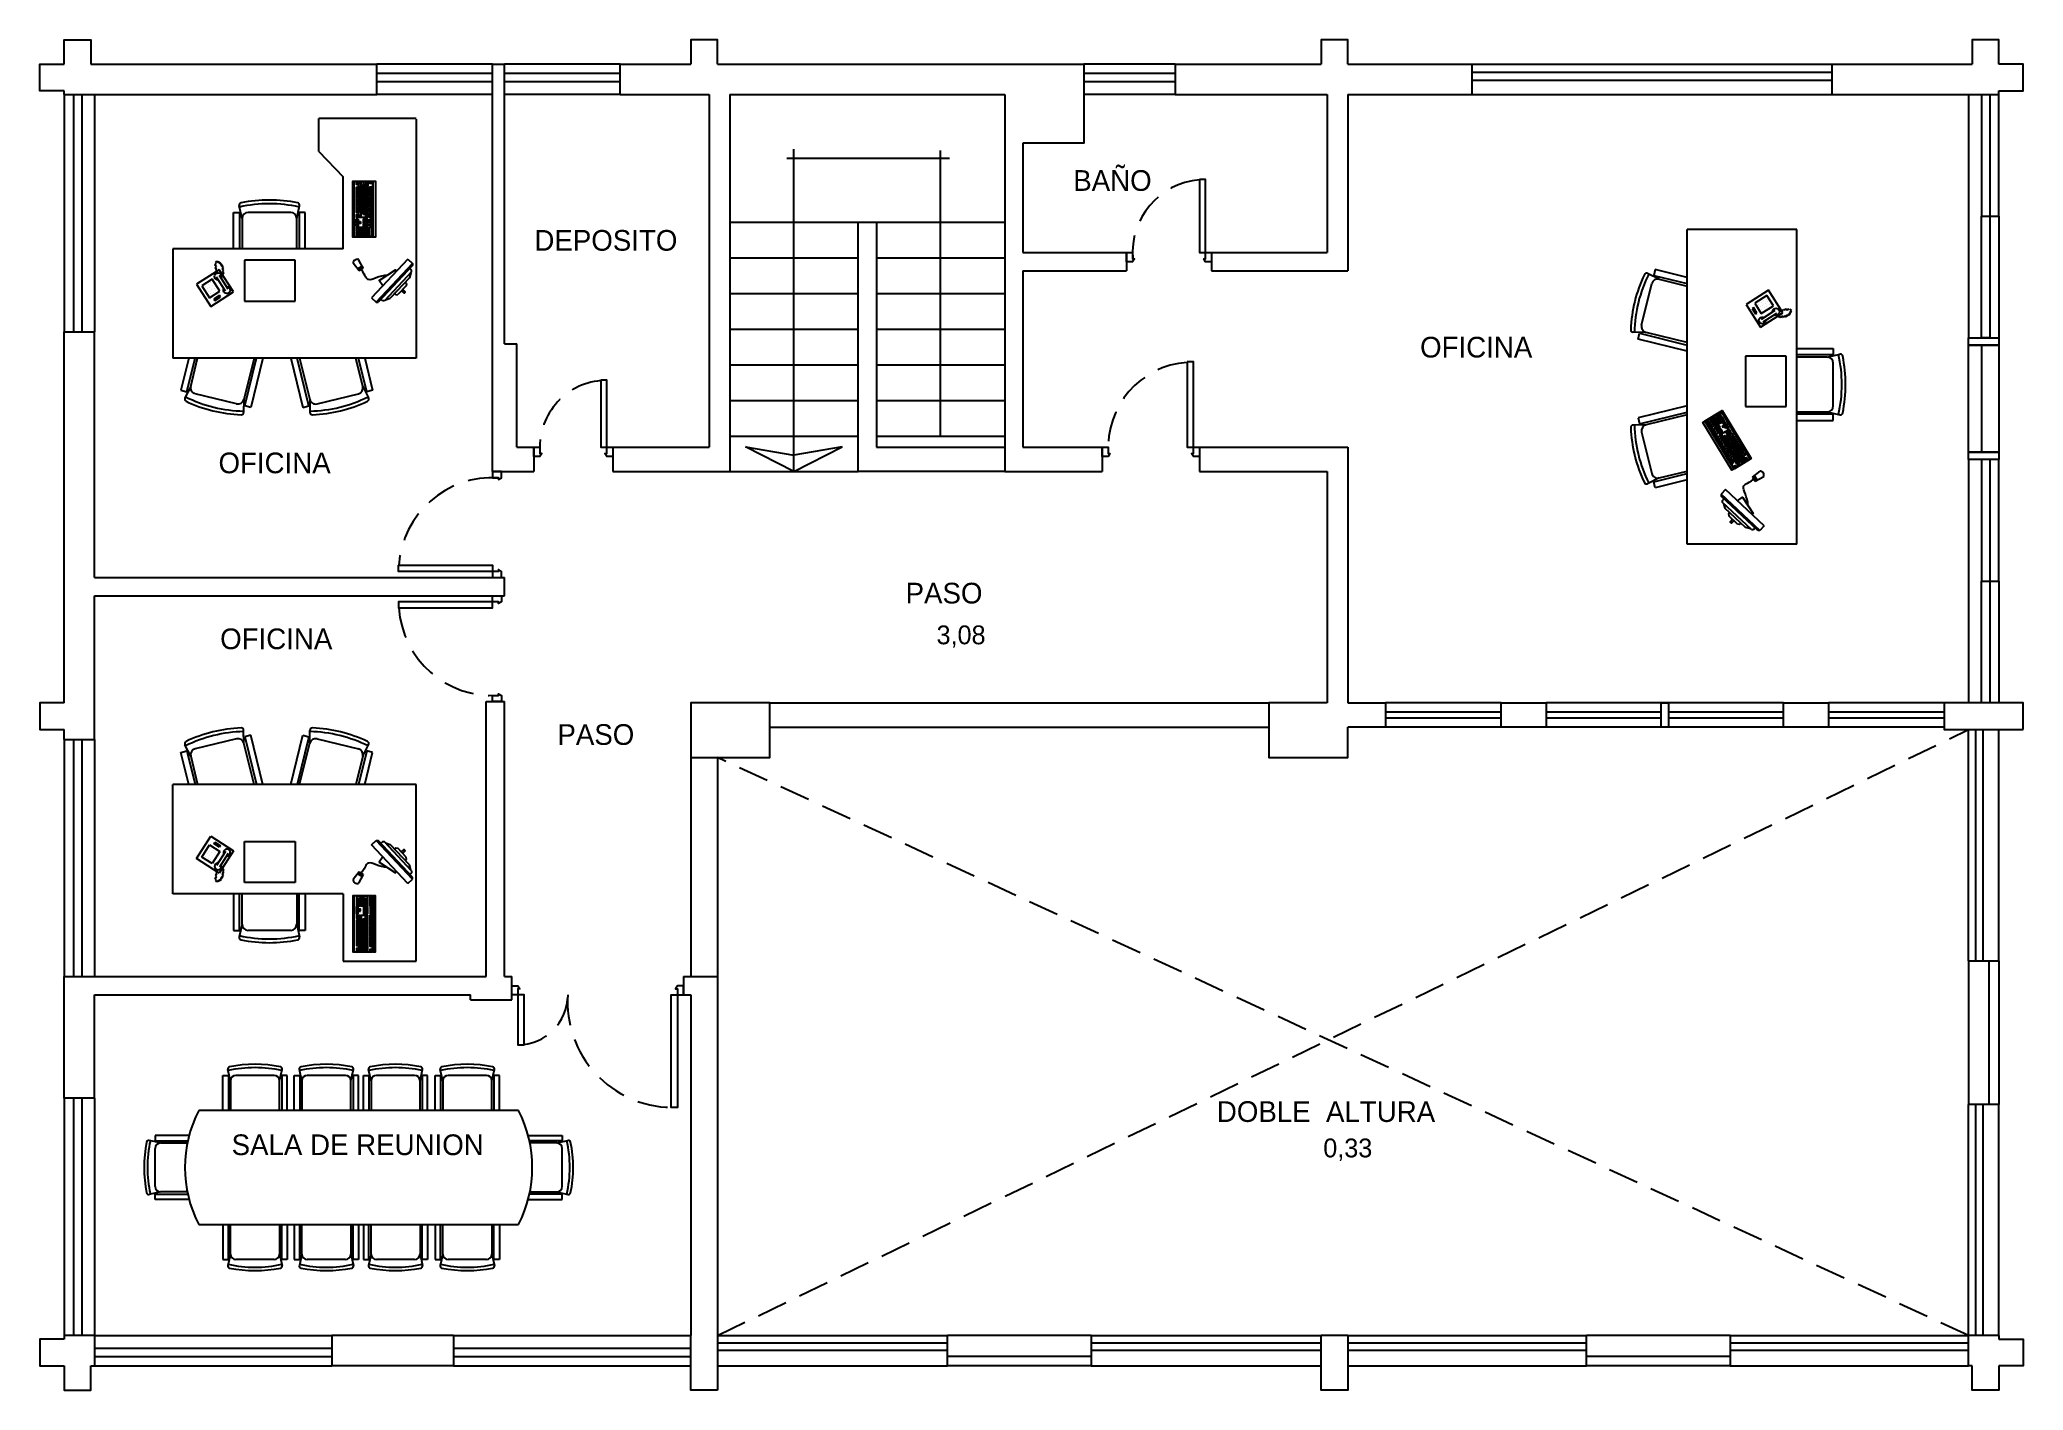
# Model space of a CAD drawing. Header units: millimetres. Extents: x 74.4 to 90.7, y 102.1 to 113.2.
import ezdxf
from ezdxf.enums import TextEntityAlignment as Align

# ---------------------------------------------------------------- set-up
doc = ezdxf.new("R2010")
doc.units = ezdxf.units.MM
for name, pattern in [('CONTINUA', [0]), ('DASHED', [0.75, 0.5, -0.25]), ('DASHED2', [0.375, 0.25, -0.125])]:
    doc.linetypes.add(name, pattern=pattern)
for name, color, linetype in [('0.1', 7, 'Continuous'), ('02', 2, 'Continuous'), ('AUX', 1, 'DASHED'), ('CARPINTERÍA', 1, 'Continuous'), ('MUEBLES', 252, 'CONTINUA'), ('MUROS', 4, 'Continuous')]:
    doc.layers.add(name, color=color, linetype=linetype)
doc.styles.add('STYLUS', font='stylu.ttf')

msp = doc.modelspace()

# ---------------------------------------------------------------- texts
at = {"layer": '02', "linetype": 'Continuous', "ltscale": 0.1, "style": 'STYLUS'}
for s, p in [('BAÑO', (82.866355, 111.917086)), ('DEPOSITO', (78.43875, 111.425285)), ('OFICINA', (85.71638, 110.547507)), ('OFICINA', (75.842801, 109.596376)), ('PASO', (81.488614, 108.526064)), ('OFICINA', (75.856315, 108.150547)), ('PASO', (78.627647, 107.364116)), ('DOBLE  ALTURA', (84.046453, 104.265407)), ('SALA DE REUNION', (75.950481, 103.992631))]:
    msp.add_text(s, height=0.17, dxfattribs=at).set_placement(p)
for s, p in [('3,08', (81.944463, 108.190779)), ('0,33', (85.122243, 103.974055))]:
    msp.add_text(s, height=0.1547, dxfattribs=at).set_placement(p, align=Align.CENTER)

# ---------------------------------------------------------------- blocks, each defined once
blk = doc.blocks.new('RECTANG')
for p, q in [((1, 1), (0, 1)), ((0, 1), (0, 0)), ((1, 0), (1, 1)), ((0, 0), (1, 0))]:
    blk.add_line(p, q)
blk = doc.blocks.new('telefono')
for p, q in [((-0.03479, -0.053826), (-0.03479, -0.053826)), ((-0.03479, -0.069321), (-0.03479, -0.069321)), ((-0.03479, -0.084815), (-0.03479, -0.084815)), ((-0.03479, -0.10031), (-0.03479, -0.10031)), ((-0.019296, -0.053826), (-0.019296, -0.053826)), ((-0.019296, -0.069321), (-0.019296, -0.069321)), ((-0.019296, -0.084815), (-0.019296, -0.084815)), ((-0.019296, -0.10031), (-0.019296, -0.10031)), ((-0.003801, -0.053826), (-0.003801, -0.053826)), ((-0.003801, -0.069321), (-0.003801, -0.069321)), ((-0.003801, -0.084815), (-0.003801, -0.084815)), ((-0.003801, -0.10031), (-0.003801, -0.10031)), ((0.036107, -0.025859), (0.036107, -0.108497)), ((0.052635, -0.025859), (0.052635, -0.108497)), ((0.050228, -0.124668), (0.056192, -0.143474)), ((0.052887, -0.14678), (0.062803, -0.150085)), ((0.056192, -0.153391), (0.066109, -0.156696)), ((0.059498, -0.160002), (0.069414, -0.163307)), ((0.062803, -0.166613), (0.07272, -0.169918)), ((0.069414, -0.103808), (0.079331, -0.107113)), ((0.071552, -0.174626), (0.081469, -0.177931)), ((0.07272, -0.110419), (0.082636, -0.113724)), ((0.076025, -0.11703), (0.085942, -0.120335)), ((0.079331, -0.123641), (0.089247, -0.126947)), ((0.079331, -0.169918), (0.089247, -0.173224)), ((0.082636, -0.130252), (0.092553, -0.133558)), ((0.082636, -0.163307), (0.092553, -0.166613)), ((0.085942, -0.136863), (0.095858, -0.140169)), ((0.085942, -0.143474), (0.095858, -0.14678)), ((0.085942, -0.150085), (0.095858, -0.153391)), ((0.085942, -0.156696), (0.095858, -0.160002))]:
    blk.add_line(p, q)
for centre, start, end in [((0.044371, -0.025859), 298.491464, 241.508536), ((0.044371, -0.108497), 118.491464, 61.508536)]:
    blk.add_arc(centre, 0.017324, start, end)
for p, xscale, yscale, zscale in [((0.067807, -0.133941), -0.135614, 0.133941, 0.135614), ((0.011694, -0.113222), -0.061979, 0.072308, 0.061979), ((-0.001219, -0.022837), -0.033572, 0.007747, 0.033572)]:
    blk.add_blockref('RECTANG', p, dxfattribs=dict(xscale=xscale, yscale=yscale, zscale=zscale))

# ---------------------------------------------------------------- linework, layer by layer
at = {"layer": '0.1', "linetype": 'Continuous', "ltscale": 0.5}
for p, q in [((80.04333, 111.659544), (81.09833, 111.659544)), ((81.24833, 111.659544), (82.30333, 111.659544)), ((80.04333, 111.366687), (81.09833, 111.366687)), ((81.24833, 111.366687), (82.30333, 111.366687)), ((80.04333, 111.07383), (81.09833, 111.07383)), ((81.24833, 111.07383), (82.30333, 111.07383)), ((80.04333, 110.780973), (81.09833, 110.780973)), ((81.24833, 110.780973), (82.30333, 110.780973)), ((80.04333, 110.488116), (81.09833, 110.488116)), ((81.24833, 110.488116), (82.30333, 110.488116)), ((80.04333, 110.195259), (81.09833, 110.195259)), ((81.24833, 110.195259), (82.30333, 110.195259)), ((80.04333, 109.902401), (81.09833, 109.902401)), ((81.24833, 109.902401), (82.30333, 109.902401)), ((80.04333, 109.609544), (81.09833, 109.609544))]:
    msp.add_line(p, q, dxfattribs=at)
at = {"layer": '0.1', "linetype": 'DASHED2'}
for p, q in [((79.94333, 102.509544), (90.22333, 107.489544)), ((90.22333, 102.509544), (79.94333, 107.259544))]:
    msp.add_line(p, q, dxfattribs=at)
at = {"layer": '02'}
for p, q in [((80.513893, 112.184544), (81.849715, 112.184544)), ((80.57083, 109.609544), (80.57083, 112.259899)), ((81.77583, 109.902401), (81.77583, 112.248916)), ((81.09833, 109.609544), (81.09833, 111.659544)), ((81.09833, 111.659544), (81.24833, 111.659544)), ((81.24833, 111.659544), (81.24833, 109.809544)), ((80.57083, 109.609544), (80.173243, 109.814401)), ((80.173243, 109.814401), (80.57083, 109.74402)), ((80.57083, 109.609544), (80.968417, 109.814401)), ((80.968417, 109.814401), (80.57083, 109.74402)), ((81.24833, 109.809544), (82.30333, 109.809544)), ((82.30333, 109.609544), (81.09833, 109.609544)), ((80.37333, 107.709544), (84.47333, 107.709544)), ((80.37333, 107.509544), (84.47333, 107.509544)), ((79.72333, 107.259544), (79.72333, 105.459544)), ((79.94333, 107.259544), (79.94333, 105.459544))]:
    msp.add_line(p, q, dxfattribs=at)
at = {"layer": 'AUX', "linetype": 'Continuous', "ltscale": 0.5}
for p, q in [((78.09333, 112.959544), (77.14333, 112.959544)), ((79.14333, 112.959544), (78.19333, 112.959544)), ((83.70333, 112.959544), (82.95333, 112.959544)), ((78.09333, 112.881188), (77.14333, 112.881188)), ((78.09333, 112.812523), (77.14333, 112.812523)), ((79.14333, 112.881188), (78.19333, 112.881188)), ((79.14333, 112.812523), (78.19333, 112.812523)), ((83.70333, 112.881188), (82.95333, 112.881188)), ((83.70333, 112.812523), (82.95333, 112.812523)), ((74.57333, 112.709544), (74.57333, 110.759544)), ((74.651686, 112.709544), (74.651686, 110.759544)), ((74.720351, 112.709544), (74.720351, 110.759544)), ((74.82333, 112.709544), (74.82333, 110.759544)), ((78.09333, 112.709544), (77.14333, 112.709544)), ((79.14333, 112.709544), (78.19333, 112.709544)), ((83.70333, 112.709544), (82.95333, 112.709544)), ((90.22333, 112.709544), (90.22333, 110.709544)), ((90.330024, 112.709544), (90.330024, 111.709544)), ((90.398689, 112.709544), (90.398689, 110.709544)), ((90.47333, 111.709544), (90.47333, 110.709544)), ((90.330024, 110.649544), (90.330024, 109.769544)), ((90.22333, 109.709544), (90.22333, 107.709544)), ((90.330024, 109.709544), (90.330024, 108.709544)), ((90.398689, 109.709544), (90.398689, 107.709544)), ((90.47333, 108.709544), (90.47333, 107.709544)), ((86.38333, 107.709544), (85.43333, 107.709544)), ((86.38333, 107.633312), (85.43333, 107.633312)), ((86.38333, 107.58478), (85.43333, 107.58478)), ((88.70333, 107.709544), (86.75333, 107.709544)), ((87.69833, 107.633312), (86.75333, 107.633312)), ((87.69833, 107.58478), (86.75333, 107.58478)), ((88.70333, 107.633312), (87.75833, 107.633312)), ((88.70333, 107.58478), (87.75833, 107.58478)), ((90.02333, 107.709544), (89.07333, 107.709544)), ((90.02333, 107.633312), (89.07333, 107.633312)), ((90.02333, 107.58478), (89.07333, 107.58478)), ((86.38333, 107.509544), (85.43333, 107.509544)), ((88.70333, 107.509544), (86.75333, 107.509544)), ((90.02333, 107.509544), (89.07333, 107.509544)), ((90.22333, 105.589544), (90.22333, 107.489544)), ((90.28333, 105.589544), (90.28333, 107.489544)), ((90.34333, 105.589544), (90.34333, 107.489544)), ((90.47333, 105.589544), (90.47333, 107.489544)), ((74.57333, 107.409544), (74.57333, 105.459544)), ((74.651686, 107.409544), (74.651686, 105.459544)), ((74.720351, 107.409544), (74.720351, 105.459544)), ((74.82333, 107.409544), (74.82333, 105.459544)), ((90.22333, 105.589544), (90.47333, 105.589544)), ((90.22333, 105.589544), (90.22333, 104.409544)), ((90.393889, 104.409544), (90.393889, 105.589544)), ((74.57333, 104.459544), (74.57333, 102.509544)), ((74.651686, 104.459544), (74.651686, 102.509544)), ((74.720351, 104.459544), (74.720351, 102.509544)), ((74.82333, 104.459544), (74.82333, 102.509544)), ((90.47333, 104.409544), (90.22333, 104.409544)), ((90.22333, 102.509544), (90.22333, 104.409544)), ((90.28333, 102.509544), (90.28333, 104.409544)), ((90.34333, 102.509544), (90.34333, 104.409544)), ((90.47333, 102.509544), (90.47333, 104.409544)), ((74.82333, 102.509544), (76.77333, 102.509544)), ((74.82333, 102.406565), (76.77333, 102.406565)), ((77.77333, 102.509544), (79.72333, 102.509544)), ((77.77333, 102.406565), (79.72333, 102.406565)), ((79.94333, 102.509544), (81.83333, 102.509544)), ((79.94333, 102.449544), (81.83333, 102.449544)), ((79.94333, 102.389544), (81.83333, 102.389544)), ((83.01333, 102.509544), (81.83333, 102.509544)), ((81.83333, 102.259544), (81.83333, 102.509544)), ((83.01333, 102.509544), (83.01333, 102.259544)), ((83.01333, 102.509544), (84.90333, 102.509544)), ((83.01333, 102.449544), (84.90333, 102.449544)), ((83.01333, 102.389544), (84.90333, 102.389544)), ((85.12333, 102.509544), (87.08333, 102.509544)), ((85.12333, 102.449544), (87.08333, 102.449544)), ((85.12333, 102.389544), (87.08333, 102.389544)), ((88.26333, 102.509544), (87.08333, 102.509544)), ((87.08333, 102.259544), (87.08333, 102.509544)), ((88.26333, 102.509544), (88.26333, 102.259544)), ((88.26333, 102.509544), (90.22333, 102.509544)), ((88.26333, 102.449544), (90.22333, 102.449544)), ((88.26333, 102.389544), (90.22333, 102.389544)), ((74.82333, 102.3379), (76.77333, 102.3379)), ((74.82333, 102.259544), (76.77333, 102.259544)), ((77.77333, 102.3379), (79.72333, 102.3379)), ((77.77333, 102.259544), (79.72333, 102.259544)), ((79.94333, 102.259544), (81.83333, 102.259544)), ((81.83333, 102.338985), (83.01333, 102.338985)), ((83.01333, 102.259544), (84.90333, 102.259544)), ((85.12333, 102.259544), (87.08333, 102.259544)), ((87.08333, 102.338985), (88.26333, 102.338985)), ((88.26333, 102.259544), (90.22333, 102.259544))]:
    msp.add_line(p, q, dxfattribs=at)
for points in [[(90.398689, 112.709544), (90.398689, 111.709544), (90.47333, 111.709544), (90.47333, 112.709544)], [(90.330024, 107.709544), (90.330024, 108.709544), (90.398689, 108.709544), (90.398689, 107.709544)], [(90.47333, 105.589544), (90.47333, 104.409544)], [(83.01333, 102.259544), (81.83333, 102.259544)], [(88.26333, 102.259544), (87.08333, 102.259544)]]:
    msp.add_lwpolyline(points, dxfattribs=at)
for points in [[(90.330024, 111.709544), (90.398689, 111.709544), (90.398689, 110.709544), (90.330024, 110.709544)], [(90.22333, 110.649544), (90.22333, 110.709544), (90.47333, 110.709544), (90.47333, 110.649544)], [(90.22333, 110.649544), (90.47333, 110.649544), (90.47333, 109.769544), (90.22333, 109.769544)], [(90.22333, 109.709544), (90.22333, 109.769544), (90.47333, 109.769544), (90.47333, 109.709544)], [(90.398689, 108.709544), (90.47333, 108.709544), (90.47333, 109.709544), (90.398689, 109.709544)], [(87.69833, 107.709544), (87.75833, 107.709544), (87.75833, 107.509544), (87.69833, 107.509544)]]:
    msp.add_lwpolyline(points, close=True, dxfattribs=at)
at = {"layer": 'CARPINTERÍA', "linetype": 'Continuous', "ltscale": 0.5}
for p, q in [((86.14333, 112.959544), (89.10333, 112.959544)), ((86.14333, 112.89256), (89.10333, 112.89256)), ((86.14333, 112.825575), (89.10333, 112.825575)), ((86.14333, 112.709544), (89.10333, 112.709544)), ((74.82333, 104.459544), (74.82333, 102.509544)), ((74.82333, 102.509544), (76.77333, 102.509544)), ((77.77333, 102.509544), (79.72333, 102.509544))]:
    msp.add_line(p, q, dxfattribs=at)
for points in [[(83.90333, 112.010829), (83.90333, 111.409544), (83.95333, 111.409544), (84.00333, 111.409544), (84.00333, 111.334544), (84.00333, 111.334544), (84.00333, 111.334544), (83.95333, 111.334544), (83.93833, 111.359544), (83.95333, 111.359544), (83.95333, 111.409544), (83.95333, 112.010829), (83.90333, 112.010829), (83.90333, 112.010829)], [(83.35333, 111.409544), (83.35333, 111.409544), (83.35333, 111.409544), (83.35333, 111.409544), (83.35333, 111.409544), (83.35333, 111.409544), (83.35333, 111.409544), (83.35333, 111.409544), (83.35333, 111.409544), (83.35333, 111.409544), (83.35333, 111.409544), (83.35333, 111.359544), (83.36833, 111.359544), (83.35333, 111.334544), (83.30333, 111.334544), (83.30333, 111.334544), (83.30333, 111.334544), (83.30333, 111.409544), (83.35333, 111.409544)], [(78.98333, 110.360867), (78.98333, 109.809544), (79.03333, 109.809544), (79.08333, 109.809544), (79.08333, 109.734544), (79.08333, 109.734544), (79.08333, 109.734544), (79.03333, 109.734544), (79.01833, 109.759544), (79.03333, 109.759544), (79.03333, 109.809544), (79.03333, 110.360867), (78.98333, 110.360867), (78.98333, 110.360867)], [(83.80333, 110.511323), (83.80333, 109.809544), (83.85333, 109.809544), (83.90333, 109.809544), (83.90333, 109.734544), (83.90333, 109.734544), (83.90333, 109.734544), (83.85333, 109.734544), (83.83833, 109.759544), (83.85333, 109.759544), (83.85333, 109.809544), (83.85333, 110.511323), (83.80333, 110.511323), (83.80333, 110.511323)], [(78.48333, 109.809544), (78.48333, 109.809544), (78.48333, 109.809544), (78.48333, 109.809544), (78.48333, 109.809544), (78.48333, 109.809544), (78.48333, 109.809544), (78.48333, 109.809544), (78.48333, 109.809544), (78.48333, 109.809544), (78.48333, 109.809544), (78.48333, 109.759544), (78.49833, 109.759544), (78.48333, 109.734544), (78.43333, 109.734544), (78.43333, 109.734544), (78.43333, 109.734544), (78.43333, 109.809544), (78.48333, 109.809544)], [(83.15333, 109.809544), (83.15333, 109.809544), (83.15333, 109.809544), (83.15333, 109.809544), (83.15333, 109.809544), (83.15333, 109.809544), (83.15333, 109.809544), (83.15333, 109.809544), (83.15333, 109.809544), (83.15333, 109.809544), (83.15333, 109.809544), (83.15333, 109.759544), (83.16833, 109.759544), (83.15333, 109.734544), (83.10333, 109.734544), (83.10333, 109.734544), (83.10333, 109.734544), (83.10333, 109.809544), (83.15333, 109.809544)], [(78.09333, 109.559544), (78.09333, 109.559544), (78.09333, 109.559544), (78.09333, 109.559544), (78.09333, 109.559544), (78.09333, 109.559544), (78.09333, 109.559544), (78.09333, 109.559544), (78.09333, 109.559544), (78.09333, 109.559544), (78.09333, 109.559544), (78.14333, 109.559544), (78.14333, 109.544544), (78.16833, 109.559544), (78.16833, 109.609544), (78.16833, 109.609544), (78.16833, 109.609544), (78.09333, 109.609544), (78.09333, 109.559544)], [(77.321877, 108.839544), (78.09333, 108.839544), (78.09333, 108.789544), (78.09333, 108.739544), (78.16833, 108.739544), (78.16833, 108.739544), (78.16833, 108.739544), (78.16833, 108.789544), (78.14333, 108.804544), (78.14333, 108.789544), (78.09333, 108.789544), (77.321877, 108.789544), (77.321877, 108.839544), (77.321877, 108.839544)], [(77.321877, 108.489544), (78.09333, 108.489544), (78.09333, 108.539544), (78.09333, 108.589544), (78.16833, 108.589544), (78.16833, 108.589544), (78.16833, 108.589544), (78.16833, 108.539544), (78.14333, 108.524544), (78.14333, 108.539544), (78.09333, 108.539544), (77.321877, 108.539544), (77.321877, 108.489544), (77.321877, 108.489544)], [(78.09333, 107.769544), (78.09333, 107.769544), (78.09333, 107.769544), (78.09333, 107.769544), (78.09333, 107.769544), (78.09333, 107.769544), (78.09333, 107.769544), (78.09333, 107.769544), (78.09333, 107.769544), (78.09333, 107.769544), (78.09333, 107.769544), (78.14333, 107.769544), (78.14333, 107.784544), (78.16833, 107.769544), (78.16833, 107.719544), (78.16833, 107.719544), (78.16833, 107.719544), (78.09333, 107.719544), (78.09333, 107.769544)], [(78.35333, 104.898682), (78.35333, 105.309544), (78.30333, 105.309544), (78.25333, 105.309544), (78.25333, 105.384544), (78.25333, 105.384544), (78.25333, 105.384544), (78.30333, 105.384544), (78.31833, 105.359544), (78.30333, 105.359544), (78.30333, 105.309544), (78.30333, 104.898682), (78.35333, 104.898682), (78.35333, 104.898682)], [(79.56333, 104.384544), (79.56333, 105.309544), (79.61333, 105.309544), (79.66333, 105.309544), (79.66333, 105.384544), (79.66333, 105.384544), (79.66333, 105.384544), (79.61333, 105.384544), (79.59833, 105.359544), (79.61333, 105.359544), (79.61333, 105.309544), (79.61333, 104.384544), (79.56333, 104.384544), (79.56333, 104.384544)]]:
    msp.add_lwpolyline(points, close=True, dxfattribs=at)
at = {"layer": 'CARPINTERÍA', "linetype": 'DASHED2'}
msp.add_lwpolyline([(79.56333, 104.384544, -0.429479), (78.71333, 105.309544), (78.71333, 105.309544), (78.71333, 105.309544), (78.71333, 105.309544), (78.71333, 105.309544), (78.71333, 105.309544), (78.71333, 105.309544), (78.71333, 105.309544), (78.71333, 105.309544), (78.71333, 105.309544), (78.71333, 105.309544)], format="xyb", dxfattribs=at)
for centre, radius, start, end in [((83.95333, 111.409544), 0.6, 94.780192, 184.780192), ((79.03333, 109.809544), 0.55, 95.215909, 185.215909), ((83.85333, 109.809544), 0.7, 94.096044, 184.096044), ((78.09333, 108.789544), 0.77, 86.276875, 176.276875), ((78.09333, 108.539544), 0.77, 183.723125, 273.723125), ((78.30333, 105.309544), 0.41, 270, 0)]:
    msp.add_arc(centre, radius, start, end, dxfattribs=at)
at = {"layer": 'MUEBLES', "linetype": 'Continuous'}
for p, q in [((77.467714, 112.51077), (76.667714, 112.51077)), ((76.667714, 112.241416), (76.667714, 112.51077)), ((77.467714, 112.505507), (77.467714, 110.541416)), ((76.667714, 112.241416), (76.867714, 112.031416)), ((76.867714, 111.441416), (76.867714, 112.031416)), ((75.966071, 111.441416), (75.966071, 111.740526)), ((75.966071, 111.740526), (76.016071, 111.740526)), ((76.036071, 111.690526), (76.012702, 111.794041)), ((76.016071, 111.740526), (76.016071, 111.441416)), ((76.036071, 111.690526), (76.036071, 111.441416)), ((76.436071, 111.740526), (76.086071, 111.740526)), ((76.486071, 111.690526), (76.509439, 111.794041)), ((76.486071, 111.441416), (76.486071, 111.690526)), ((76.506071, 111.740526), (76.506071, 111.441416)), ((76.556071, 111.740526), (76.506071, 111.740526)), ((76.556071, 111.441416), (76.556071, 111.740526)), ((87.912216, 109.012622), (87.912216, 111.600197)), ((88.812216, 111.600197), (87.912216, 111.600197)), ((88.812216, 109.012622), (88.812216, 111.600197)), ((76.867714, 111.441416), (75.467714, 111.441416)), ((75.467714, 111.441416), (75.467714, 110.541416)), ((76.471887, 111.346406), (76.056893, 111.346406)), ((76.056893, 111.346406), (76.056893, 111.010676)), ((76.471887, 111.010676), (76.471887, 111.346406)), ((77.032173, 111.282098), (76.994341, 111.352985)), ((77.397877, 111.355785), (77.100487, 111.038037)), ((77.397877, 111.355785), (77.436843, 111.319316)), ((76.998797, 111.260053), (76.948448, 111.322673)), ((77.022119, 111.298692), (76.987577, 111.275877)), ((76.987577, 111.275877), (76.998942, 111.26223)), ((77.005214, 111.286672), (76.988772, 111.275811)), ((76.988772, 111.275811), (76.999162, 111.263418)), ((76.998797, 111.260053), (77.032173, 111.282098)), ((76.998942, 111.26223), (77.030114, 111.282819)), ((76.999162, 111.263418), (77.01407, 111.273265)), ((77.01407, 111.273265), (77.005214, 111.286672)), ((77.030114, 111.282819), (77.022119, 111.298692)), ((77.436843, 111.319316), (77.139453, 111.001568)), ((77.437352, 111.303937), (77.154831, 111.002077)), ((77.429569, 111.251613), (77.206526, 111.013302)), ((77.412087, 111.202432), (77.254444, 111.033997)), ((77.421898, 111.243417), (77.412087, 111.202432)), ((77.42906, 111.266992), (77.415048, 111.280106)), ((77.429569, 111.251613), (77.42906, 111.266992)), ((77.436843, 111.319316), (77.437352, 111.303937)), ((87.681121, 111.19098), (87.586179, 111.238385)), ((87.649278, 111.270893), (87.637341, 111.222339)), ((87.637341, 111.222339), (87.912216, 111.154764)), ((87.912216, 111.206253), (87.649278, 111.270893)), ((87.681121, 111.19098), (87.912216, 111.134169)), ((76.056893, 111.010676), (76.471887, 111.010676)), ((77.100487, 111.038037), (77.139453, 111.001568)), ((77.191148, 111.012793), (77.177136, 111.025908)), ((77.206526, 111.013302), (77.191148, 111.012793)), ((77.214197, 111.021498), (77.254444, 111.033997)), ((77.300626, 111.062877), (77.290417, 111.072432)), ((77.300626, 111.062877), (77.31726, 111.065011)), ((77.385295, 111.137703), (77.31726, 111.065011)), ((77.386324, 111.154441), (77.376115, 111.163997)), ((77.386324, 111.154441), (77.385295, 111.137703)), ((87.537075, 110.814482), (87.62063, 111.154363)), ((77.139453, 111.001568), (77.154831, 111.002077)), ((87.573693, 110.753992), (87.467593, 110.75601)), ((87.508428, 110.697952), (87.520364, 110.746506)), ((87.912216, 110.598686), (87.508428, 110.697952)), ((87.520364, 110.746506), (87.912216, 110.650175)), ((87.912216, 110.67077), (87.573693, 110.753992)), ((77.467714, 110.541416), (75.467714, 110.541416)), ((75.599123, 110.541416), (75.534483, 110.278478)), ((75.583037, 110.266542), (75.650612, 110.541416)), ((75.614396, 110.310321), (75.671207, 110.541416)), ((76.134606, 110.541416), (76.051384, 110.202893)), ((76.05887, 110.149564), (76.155201, 110.541416)), ((76.20669, 110.541416), (76.107424, 110.137628)), ((76.436651, 110.541416), (76.535917, 110.137628)), ((76.584471, 110.149564), (76.488139, 110.541416)), ((76.508735, 110.541416), (76.591956, 110.202893)), ((77.028945, 110.310321), (76.972133, 110.541416)), ((77.060303, 110.266542), (76.992729, 110.541416)), ((77.044218, 110.541416), (77.108858, 110.278478)), ((88.389025, 110.559868), (88.389025, 110.144874)), ((88.724756, 110.559868), (88.389025, 110.559868)), ((88.724756, 110.144874), (88.724756, 110.559868)), ((88.812216, 110.620524), (89.111326, 110.620524)), ((89.111326, 110.570524), (88.812216, 110.570524)), ((89.061326, 110.550524), (88.812216, 110.550524)), ((89.061326, 110.550524), (89.16484, 110.573893)), ((89.111326, 110.620524), (89.111326, 110.570524)), ((89.111326, 110.150524), (89.111326, 110.500524)), ((75.534483, 110.278478), (75.583037, 110.266542)), ((75.614396, 110.310321), (75.566991, 110.215379)), ((75.990894, 110.166275), (75.651013, 110.249831)), ((76.051384, 110.202893), (76.049366, 110.096793)), ((76.591956, 110.202893), (76.593975, 110.096793)), ((76.652447, 110.166275), (76.992327, 110.249831)), ((77.028945, 110.310321), (77.07635, 110.215379)), ((77.108858, 110.278478), (77.060303, 110.266542)), ((76.107424, 110.137628), (76.05887, 110.149564)), ((76.535917, 110.137628), (76.584471, 110.149564)), ((87.912216, 110.149802), (87.508428, 110.050536)), ((87.508428, 110.050536), (87.520364, 110.001982)), ((87.520364, 110.001982), (87.912216, 110.098314)), ((87.912216, 110.077718), (87.573693, 109.994497)), ((88.389025, 110.144874), (88.724756, 110.144874)), ((88.812216, 110.100524), (89.061326, 110.100524)), ((89.111326, 110.080524), (88.812216, 110.080524)), ((88.812216, 110.030524), (89.111326, 110.030524)), ((89.061326, 110.100524), (89.16484, 110.077156)), ((89.111326, 110.030524), (89.111326, 110.080524)), ((87.573693, 109.994497), (87.467593, 109.992478)), ((87.537075, 109.934006), (87.62063, 109.594126)), ((87.681121, 109.557508), (87.586179, 109.510103)), ((87.637341, 109.52615), (87.912216, 109.593724)), ((87.912216, 109.542235), (87.649278, 109.477595)), ((87.681121, 109.557508), (87.912216, 109.61432)), ((88.447938, 109.563898), (88.510557, 109.614247)), ((88.447938, 109.563898), (88.469983, 109.530521)), ((88.463762, 109.575118), (88.450114, 109.563753)), ((88.450114, 109.563753), (88.470704, 109.532581)), ((88.463696, 109.573923), (88.451303, 109.563533)), ((88.451303, 109.563533), (88.46115, 109.548625)), ((88.46115, 109.548625), (88.474557, 109.55748)), ((88.474557, 109.55748), (88.463696, 109.573923)), ((88.486577, 109.540576), (88.463762, 109.575118)), ((88.469983, 109.530521), (88.54087, 109.568354)), ((88.470704, 109.532581), (88.486577, 109.540576)), ((87.649278, 109.477595), (87.637341, 109.52615)), ((88.225922, 109.462208), (88.189453, 109.423242)), ((88.189453, 109.423242), (88.189962, 109.407864)), ((88.507201, 109.125852), (88.189453, 109.423242)), ((88.491822, 109.125343), (88.189962, 109.407864)), ((88.200678, 109.371547), (88.213793, 109.385559)), ((88.54367, 109.164818), (88.225922, 109.462208)), ((88.201187, 109.356169), (88.200678, 109.371547)), ((88.439498, 109.133126), (88.201187, 109.356169)), ((88.209383, 109.348498), (88.221882, 109.308251)), ((88.390317, 109.150608), (88.221882, 109.308251)), ((88.250762, 109.262069), (88.260317, 109.272278)), ((88.250762, 109.262069), (88.252896, 109.245435)), ((88.325588, 109.1774), (88.252896, 109.245435)), ((88.342326, 109.176371), (88.325588, 109.1774)), ((88.342326, 109.176371), (88.351882, 109.18658)), ((88.431302, 109.140797), (88.390317, 109.150608)), ((88.439498, 109.133126), (88.454877, 109.133635)), ((88.454877, 109.133635), (88.467991, 109.147647)), ((88.507201, 109.125852), (88.491822, 109.125343)), ((88.54367, 109.164818), (88.507201, 109.125852)), ((88.812216, 109.012622), (87.912216, 109.012622)), ((76.051384, 107.377353), (76.049366, 107.483452)), ((76.107424, 107.442618), (76.05887, 107.430681)), ((76.05887, 107.430681), (76.155201, 107.038829)), ((76.20669, 107.038829), (76.107424, 107.442618)), ((76.436651, 107.038829), (76.535917, 107.442618)), ((76.584471, 107.430681), (76.488139, 107.038829)), ((76.535917, 107.442618), (76.584471, 107.430681)), ((76.591956, 107.377353), (76.593975, 107.483452)), ((75.534483, 107.301768), (75.583037, 107.313704)), ((75.599123, 107.038829), (75.534483, 107.301768)), ((75.614396, 107.269925), (75.566991, 107.364867)), ((75.583037, 107.313704), (75.650612, 107.038829)), ((75.614396, 107.269925), (75.671207, 107.038829)), ((75.990894, 107.41397), (75.651013, 107.330415)), ((76.134606, 107.038829), (76.051384, 107.377353)), ((76.508735, 107.038829), (76.591956, 107.377353)), ((76.652447, 107.41397), (76.992327, 107.330415)), ((77.028945, 107.269925), (76.972133, 107.038829)), ((77.060303, 107.313704), (76.992729, 107.038829)), ((77.028945, 107.269925), (77.07635, 107.364867)), ((77.044218, 107.038829), (77.108858, 107.301768)), ((77.108858, 107.301768), (77.060303, 107.313704)), ((77.467714, 107.038829), (75.467714, 107.038829)), ((75.467714, 106.138829), (75.467714, 107.038829)), ((77.467714, 105.587372), (77.467714, 107.038829)), ((76.056893, 106.56957), (76.471887, 106.56957)), ((76.056893, 106.23384), (76.056893, 106.56957)), ((76.471887, 106.56957), (76.471887, 106.23384)), ((77.100487, 106.542209), (77.139453, 106.578678)), ((77.397877, 106.224461), (77.100487, 106.542209)), ((77.139453, 106.578678), (77.154831, 106.578169)), ((77.436843, 106.26093), (77.139453, 106.578678)), ((77.437352, 106.276308), (77.154831, 106.578169)), ((77.191148, 106.567453), (77.177136, 106.554338)), ((77.206526, 106.566944), (77.191148, 106.567453)), ((77.429569, 106.328633), (77.206526, 106.566944)), ((77.214197, 106.558748), (77.254444, 106.546248)), ((77.412087, 106.377814), (77.254444, 106.546248)), ((77.300626, 106.517369), (77.290417, 106.507813)), ((77.300626, 106.517369), (77.31726, 106.515235)), ((77.385295, 106.442543), (77.31726, 106.515235)), ((77.386324, 106.425804), (77.385295, 106.442543)), ((76.998797, 106.320193), (76.948448, 106.257573)), ((76.987577, 106.304369), (76.998942, 106.318016)), ((77.022119, 106.281554), (76.987577, 106.304369)), ((76.988772, 106.304434), (76.999162, 106.316827)), ((77.005214, 106.293574), (76.988772, 106.304434)), ((77.032173, 106.298148), (76.994341, 106.227261)), ((76.998797, 106.320193), (77.032173, 106.298148)), ((76.998942, 106.318016), (77.030114, 106.297427)), ((76.999162, 106.316827), (77.01407, 106.306981)), ((77.01407, 106.306981), (77.005214, 106.293574)), ((77.030114, 106.297427), (77.022119, 106.281554)), ((77.386324, 106.425804), (77.376115, 106.416249)), ((77.421898, 106.336828), (77.412087, 106.377814)), ((77.42906, 106.313254), (77.415048, 106.30014)), ((77.429569, 106.328633), (77.42906, 106.313254)), ((77.436843, 106.26093), (77.437352, 106.276308)), ((76.867714, 106.138829), (75.467714, 106.138829)), ((75.966071, 106.138829), (75.966071, 105.839719)), ((76.016071, 105.839719), (76.016071, 106.138829)), ((76.036071, 105.889719), (76.036071, 106.138829)), ((76.471887, 106.23384), (76.056893, 106.23384)), ((76.486071, 106.138829), (76.486071, 105.889719)), ((76.506071, 105.839719), (76.506071, 106.138829)), ((76.556071, 106.138829), (76.556071, 105.839719)), ((76.867714, 106.138829), (76.867714, 105.587372)), ((77.397877, 106.224461), (77.436843, 106.26093)), ((75.966071, 105.839719), (76.016071, 105.839719)), ((76.036071, 105.889719), (76.012702, 105.786205)), ((76.436071, 105.839719), (76.086071, 105.839719)), ((76.486071, 105.889719), (76.509439, 105.786205)), ((76.556071, 105.839719), (76.506071, 105.839719)), ((76.867714, 105.587372), (77.467714, 105.587372)), ((75.878965, 104.648056), (75.9237, 104.648056)), ((75.878965, 104.360217), (75.878965, 104.648056)), ((75.941594, 104.60332), (75.920686, 104.695935)), ((75.9237, 104.648056), (75.9237, 104.360217)), ((76.299474, 104.648056), (75.986329, 104.648056)), ((76.344209, 104.60332), (76.365117, 104.695935)), ((76.406838, 104.648056), (76.362103, 104.648056)), ((76.362103, 104.648056), (76.362103, 104.360217)), ((76.406838, 104.360217), (76.406838, 104.648056)), ((76.465285, 104.648056), (76.51002, 104.648056)), ((76.465285, 104.360217), (76.465285, 104.648056)), ((76.527914, 104.60332), (76.507006, 104.695935)), ((76.51002, 104.648056), (76.51002, 104.360217)), ((76.885794, 104.648056), (76.572649, 104.648056)), ((76.930529, 104.60332), (76.951437, 104.695935)), ((76.993158, 104.648056), (76.948423, 104.648056)), ((76.948423, 104.648056), (76.948423, 104.360217)), ((76.993158, 104.360217), (76.993158, 104.648056)), ((77.033377, 104.648056), (77.078112, 104.648056)), ((77.033377, 104.360217), (77.033377, 104.648056)), ((77.096006, 104.60332), (77.075098, 104.695935)), ((77.078112, 104.648056), (77.078112, 104.360217)), ((77.453886, 104.648056), (77.140741, 104.648056)), ((77.498621, 104.60332), (77.519529, 104.695935)), ((77.56125, 104.648056), (77.516515, 104.648056)), ((77.516515, 104.648056), (77.516515, 104.360217)), ((77.56125, 104.360217), (77.56125, 104.648056)), ((77.62332, 104.648056), (77.668055, 104.648056)), ((77.62332, 104.360217), (77.62332, 104.648056)), ((77.685949, 104.60332), (77.665041, 104.695935)), ((77.668055, 104.648056), (77.668055, 104.360217)), ((78.043829, 104.648056), (77.730684, 104.648056)), ((78.088564, 104.60332), (78.109472, 104.695935)), ((78.151193, 104.648056), (78.106458, 104.648056)), ((78.106458, 104.648056), (78.106458, 104.360217)), ((78.151193, 104.360217), (78.151193, 104.648056)), ((75.941594, 104.60332), (75.941594, 104.360217)), ((76.344209, 104.360217), (76.344209, 104.60332)), ((76.527914, 104.60332), (76.527914, 104.360217)), ((76.930529, 104.360217), (76.930529, 104.60332)), ((77.096006, 104.60332), (77.096006, 104.360217)), ((77.498621, 104.360217), (77.498621, 104.60332)), ((77.685949, 104.60332), (77.685949, 104.360217)), ((78.088564, 104.360217), (78.088564, 104.60332)), ((75.366333, 104.092418), (75.273719, 104.113326)), ((75.321598, 104.155047), (75.321598, 104.110312)), ((75.601253, 104.155047), (75.321598, 104.155047)), ((75.321598, 104.110312), (75.59037, 104.110312)), ((75.321598, 103.734538), (75.321598, 104.047683)), ((75.366333, 104.092418), (75.586608, 104.092418)), ((78.386746, 104.155047), (78.666401, 104.155047)), ((78.666401, 104.110312), (78.39763, 104.110312)), ((78.621666, 104.092418), (78.401391, 104.092418)), ((78.621666, 104.092418), (78.71428, 104.113326)), ((78.666401, 104.155047), (78.666401, 104.110312)), ((78.666401, 103.734538), (78.666401, 104.047683)), ((75.366333, 103.689803), (75.273719, 103.668895)), ((75.321598, 103.627174), (75.321598, 103.671909)), ((75.321598, 103.671909), (75.59037, 103.671909)), ((75.586608, 103.689803), (75.366333, 103.689803)), ((78.666401, 103.671909), (78.39763, 103.671909)), ((78.401391, 103.689803), (78.621666, 103.689803)), ((78.621666, 103.689803), (78.71428, 103.668895)), ((78.666401, 103.627174), (78.666401, 103.671909)), ((75.601253, 103.627174), (75.321598, 103.627174)), ((78.386746, 103.627174), (78.666401, 103.627174)), ((75.878965, 103.422003), (75.878965, 103.134165)), ((75.9237, 103.134165), (75.9237, 103.422003)), ((75.941594, 103.1789), (75.941594, 103.422003)), ((76.344209, 103.422003), (76.344209, 103.1789)), ((76.362103, 103.134165), (76.362103, 103.422003)), ((76.406838, 103.422003), (76.406838, 103.134165)), ((76.465285, 103.422003), (76.465285, 103.134165)), ((76.51002, 103.134165), (76.51002, 103.422003)), ((76.527914, 103.1789), (76.527914, 103.422003)), ((76.930529, 103.422003), (76.930529, 103.1789)), ((76.948423, 103.134165), (76.948423, 103.422003)), ((76.993158, 103.422003), (76.993158, 103.134165)), ((77.033377, 103.422003), (77.033377, 103.134165)), ((77.078112, 103.134165), (77.078112, 103.422003)), ((77.096006, 103.1789), (77.096006, 103.422003)), ((77.498621, 103.422003), (77.498621, 103.1789)), ((77.516515, 103.134165), (77.516515, 103.422003)), ((77.56125, 103.422003), (77.56125, 103.134165)), ((77.62332, 103.422003), (77.62332, 103.134165)), ((77.668055, 103.134165), (77.668055, 103.422003)), ((77.685949, 103.1789), (77.685949, 103.422003)), ((78.088564, 103.422003), (78.088564, 103.1789)), ((78.106458, 103.134165), (78.106458, 103.422003)), ((78.151193, 103.422003), (78.151193, 103.134165)), ((75.878965, 103.134165), (75.9237, 103.134165)), ((75.941594, 103.1789), (75.920686, 103.086286)), ((76.299474, 103.134165), (75.986329, 103.134165)), ((76.344209, 103.1789), (76.365117, 103.086286)), ((76.406838, 103.134165), (76.362103, 103.134165)), ((76.465285, 103.134165), (76.51002, 103.134165)), ((76.527914, 103.1789), (76.507006, 103.086286)), ((76.885794, 103.134165), (76.572649, 103.134165)), ((76.930529, 103.1789), (76.951437, 103.086286)), ((76.993158, 103.134165), (76.948423, 103.134165)), ((77.033377, 103.134165), (77.078112, 103.134165)), ((77.096006, 103.1789), (77.075098, 103.086286)), ((77.453886, 103.134165), (77.140741, 103.134165)), ((77.498621, 103.1789), (77.519529, 103.086286)), ((77.56125, 103.134165), (77.516515, 103.134165)), ((77.62332, 103.134165), (77.668055, 103.134165)), ((77.685949, 103.1789), (77.665041, 103.086286)), ((78.043829, 103.134165), (77.730684, 103.134165)), ((78.088564, 103.1789), (78.109472, 103.086286)), ((78.151193, 103.134165), (78.106458, 103.134165))]:
    msp.add_line(p, q, dxfattribs=at)
for points in [[(76.955877, 111.997725), (76.955877, 111.537264), (76.946823, 111.537264), (76.946823, 111.997725)], [(77.109381, 111.997725), (77.109381, 111.537264), (76.955877, 111.537264), (76.955877, 111.997725)], [(76.991965, 111.994091), (76.991965, 111.970633), (76.975779, 111.970633), (76.975779, 111.994091)], [(77.009942, 111.994091), (77.009942, 111.953235), (76.993756, 111.953235), (76.993756, 111.994091)], [(77.030166, 111.994091), (77.030166, 111.960994), (77.01398, 111.960994), (77.01398, 111.994091)], [(77.05039, 111.994091), (77.05039, 111.970398), (77.034204, 111.970398), (77.034204, 111.994091)], [(77.070614, 111.994091), (77.070614, 111.977921), (77.054427, 111.977921), (77.054427, 111.994091)], [(77.103758, 111.994125), (77.103758, 111.977955), (77.087572, 111.977955), (77.087572, 111.994125)], [(77.113824, 111.537264), (77.113824, 111.997725), (77.132455, 111.997725), (77.132455, 111.537264)], [(76.991965, 111.946423), (76.991965, 111.922965), (76.975779, 111.922965), (76.975779, 111.946423)], [(76.991965, 111.919039), (76.991965, 111.764682), (76.975779, 111.764682), (76.975779, 111.919039)], [(77.009942, 111.949836), (77.009942, 111.933666), (76.993756, 111.933666), (76.993756, 111.949836)], [(77.009942, 111.929836), (77.009942, 111.913666), (76.993756, 111.913666), (76.993756, 111.929836)], [(77.009942, 111.909836), (77.009942, 111.893666), (76.993756, 111.893666), (76.993756, 111.909836)], [(77.009942, 111.889836), (77.009942, 111.873666), (76.993756, 111.873666), (76.993756, 111.889836)], [(77.009942, 111.869836), (77.009942, 111.853666), (76.993756, 111.853666), (76.993756, 111.869836)], [(77.009942, 111.849836), (77.009942, 111.833666), (76.993756, 111.833666), (76.993756, 111.849836)], [(77.009942, 111.829836), (77.009942, 111.813666), (76.993756, 111.813666), (76.993756, 111.829836)], [(77.030166, 111.957921), (77.030166, 111.941751), (77.01398, 111.941751), (77.01398, 111.957921)], [(77.030166, 111.937921), (77.030166, 111.921751), (77.01398, 111.921751), (77.01398, 111.937921)], [(77.030166, 111.917921), (77.030166, 111.901751), (77.01398, 111.901751), (77.01398, 111.917921)], [(77.030166, 111.897921), (77.030166, 111.881751), (77.01398, 111.881751), (77.01398, 111.897921)], [(77.030166, 111.877921), (77.030166, 111.861751), (77.01398, 111.861751), (77.01398, 111.877921)], [(77.030166, 111.857921), (77.030166, 111.841751), (77.01398, 111.841751), (77.01398, 111.857921)], [(77.030166, 111.837921), (77.030166, 111.821751), (77.01398, 111.821751), (77.01398, 111.837921)], [(77.05039, 111.966006), (77.05039, 111.949836), (77.034204, 111.949836), (77.034204, 111.966006)], [(77.05039, 111.946006), (77.05039, 111.929836), (77.034204, 111.929836), (77.034204, 111.946006)], [(77.05039, 111.926006), (77.05039, 111.909836), (77.034204, 111.909836), (77.034204, 111.926006)], [(77.05039, 111.906006), (77.05039, 111.889836), (77.034204, 111.889836), (77.034204, 111.906006)], [(77.05039, 111.886006), (77.05039, 111.869836), (77.034204, 111.869836), (77.034204, 111.886006)], [(77.05039, 111.866006), (77.05039, 111.849836), (77.034204, 111.849836), (77.034204, 111.866006)], [(77.05039, 111.846006), (77.05039, 111.829836), (77.034204, 111.829836), (77.034204, 111.846006)], [(77.05039, 111.826006), (77.05039, 111.809836), (77.034204, 111.809836), (77.034204, 111.826006)], [(77.070614, 111.974091), (77.070614, 111.957921), (77.054427, 111.957921), (77.054427, 111.974091)], [(77.070614, 111.954091), (77.070614, 111.937921), (77.054427, 111.937921), (77.054427, 111.954091)], [(77.070614, 111.934091), (77.070614, 111.917921), (77.054427, 111.917921), (77.054427, 111.934091)], [(77.070614, 111.914091), (77.070614, 111.897921), (77.054427, 111.897921), (77.054427, 111.914091)], [(77.070614, 111.894091), (77.070614, 111.877921), (77.054427, 111.877921), (77.054427, 111.894091)], [(77.070614, 111.874091), (77.070614, 111.857921), (77.054427, 111.857921), (77.054427, 111.874091)], [(77.070614, 111.854091), (77.070614, 111.837921), (77.054427, 111.837921), (77.054427, 111.854091)], [(77.070614, 111.834091), (77.070614, 111.817921), (77.054427, 111.817921), (77.054427, 111.834091)], [(77.103758, 111.950812), (77.103758, 111.934642), (77.087572, 111.934642), (77.087572, 111.950812)], [(77.103758, 111.930603), (77.103758, 111.914433), (77.087572, 111.914433), (77.087572, 111.930603)], [(77.103758, 111.910393), (77.103758, 111.894223), (77.087572, 111.894223), (77.087572, 111.910393)], [(77.103758, 111.890183), (77.103758, 111.874013), (77.087572, 111.874013), (77.087572, 111.890183)], [(77.103758, 111.863346), (77.103758, 111.847176), (77.087572, 111.847176), (77.087572, 111.863346)], [(77.103758, 111.843136), (77.103758, 111.826966), (77.087572, 111.826966), (77.087572, 111.843136)], [(77.103758, 111.822926), (77.103758, 111.806756), (77.087572, 111.806756), (77.087572, 111.822926)], [(76.991404, 111.68406), (76.991404, 111.66789), (76.975217, 111.66789), (76.975217, 111.68406)], [(76.991404, 111.66385), (76.991404, 111.64768), (76.975217, 111.64768), (76.975217, 111.66385)], [(76.991965, 111.761279), (76.991965, 111.737821), (76.975779, 111.737821), (76.975779, 111.761279)], [(76.991965, 111.721525), (76.991965, 111.698067), (76.975779, 111.698067), (76.975779, 111.721525)], [(77.009942, 111.809836), (77.009942, 111.793666), (76.993756, 111.793666), (76.993756, 111.809836)], [(77.009942, 111.789836), (77.009942, 111.773666), (76.993756, 111.773666), (76.993756, 111.789836)], [(77.009942, 111.769836), (77.009942, 111.753666), (76.993756, 111.753666), (76.993756, 111.769836)], [(77.009942, 111.749836), (77.009942, 111.698086), (76.993756, 111.698086), (76.993756, 111.749836)], [(77.010504, 111.66385), (77.010504, 111.64768), (76.994318, 111.64768), (76.994318, 111.66385)], [(77.030166, 111.817921), (77.030166, 111.801751), (77.01398, 111.801751), (77.01398, 111.817921)], [(77.030166, 111.797921), (77.030166, 111.781751), (77.01398, 111.781751), (77.01398, 111.797921)], [(77.030166, 111.777921), (77.030166, 111.761751), (77.01398, 111.761751), (77.01398, 111.777921)], [(77.030166, 111.757921), (77.030166, 111.741751), (77.01398, 111.741751), (77.01398, 111.757921)], [(77.05039, 111.806006), (77.05039, 111.789836), (77.034204, 111.789836), (77.034204, 111.806006)], [(77.05039, 111.786006), (77.05039, 111.769836), (77.034204, 111.769836), (77.034204, 111.786006)], [(77.05039, 111.766006), (77.05039, 111.749836), (77.034204, 111.749836), (77.034204, 111.766006)], [(77.05039, 111.746006), (77.05039, 111.729836), (77.034204, 111.729836), (77.034204, 111.746006)], [(77.050764, 111.68406), (77.050764, 111.66789), (77.034578, 111.66789), (77.034578, 111.68406)], [(77.050764, 111.66385), (77.050764, 111.64768), (77.034578, 111.64768), (77.034578, 111.66385)], [(77.070614, 111.814091), (77.070614, 111.797921), (77.054427, 111.797921), (77.054427, 111.814091)], [(77.070614, 111.794091), (77.070614, 111.777921), (77.054427, 111.777921), (77.054427, 111.794091)], [(77.070614, 111.774091), (77.070614, 111.757921), (77.054427, 111.757921), (77.054427, 111.774091)], [(77.070614, 111.754091), (77.070614, 111.737921), (77.054427, 111.737921), (77.054427, 111.754091)], [(77.070614, 111.734091), (77.070614, 111.717921), (77.054427, 111.717921), (77.054427, 111.734091)], [(77.070614, 111.714091), (77.070614, 111.697921), (77.054427, 111.697921), (77.054427, 111.714091)], [(77.070988, 111.68406), (77.070988, 111.66789), (77.054802, 111.66789), (77.054802, 111.68406)], [(77.070988, 111.66385), (77.070988, 111.64768), (77.054802, 111.64768), (77.054802, 111.66385)], [(77.103758, 111.802717), (77.103758, 111.786547), (77.087572, 111.786547), (77.087572, 111.802717)], [(77.103758, 111.774756), (77.103758, 111.758586), (77.087572, 111.758586), (77.087572, 111.774756)], [(77.103758, 111.754547), (77.103758, 111.738377), (77.087572, 111.738377), (77.087572, 111.754547)], [(77.103758, 111.734337), (77.103758, 111.718167), (77.087572, 111.718167), (77.087572, 111.734337)], [(77.103758, 111.714127), (77.103758, 111.697958), (77.087572, 111.697958), (77.087572, 111.714127)], [(77.104133, 111.68406), (77.104133, 111.66789), (77.087947, 111.66789), (77.087947, 111.68406)], [(77.104133, 111.66385), (77.104133, 111.64768), (77.087947, 111.64768), (77.087947, 111.66385)], [(76.991404, 111.643641), (76.991404, 111.627471), (76.975217, 111.627471), (76.975217, 111.643641)], [(76.991965, 111.618192), (76.991965, 111.581812), (76.975779, 111.581812), (76.975779, 111.618192)], [(76.991965, 111.577772), (76.991965, 111.561602), (76.975779, 111.561602), (76.975779, 111.577772)], [(77.009942, 111.557563), (77.009942, 111.541393), (76.975779, 111.541393), (76.975779, 111.557563)], [(77.009942, 111.618192), (77.009942, 111.602022), (76.993756, 111.602022), (76.993756, 111.618192)], [(77.009942, 111.597982), (77.009942, 111.581812), (76.993756, 111.581812), (76.993756, 111.597982)], [(77.009942, 111.577772), (77.009942, 111.561602), (76.993756, 111.561602), (76.993756, 111.577772)], [(77.030166, 111.618192), (77.030166, 111.602022), (77.01398, 111.602022), (77.01398, 111.618192)], [(77.030166, 111.597982), (77.030166, 111.581812), (77.01398, 111.581812), (77.01398, 111.597982)], [(77.030166, 111.577772), (77.030166, 111.561602), (77.01398, 111.561602), (77.01398, 111.577772)], [(77.030166, 111.557563), (77.030166, 111.541393), (77.01398, 111.541393), (77.01398, 111.557563)], [(77.05039, 111.618192), (77.05039, 111.602022), (77.034204, 111.602022), (77.034204, 111.618192)], [(77.05039, 111.597982), (77.05039, 111.581812), (77.034204, 111.581812), (77.034204, 111.597982)], [(77.05039, 111.577772), (77.05039, 111.561602), (77.034204, 111.561602), (77.034204, 111.577772)], [(77.070614, 111.557563), (77.070614, 111.541393), (77.034204, 111.541393), (77.034204, 111.557563)], [(77.050764, 111.643641), (77.050764, 111.627471), (77.034578, 111.627471), (77.034578, 111.643641)], [(77.070614, 111.618192), (77.070614, 111.602022), (77.054427, 111.602022), (77.054427, 111.618192)], [(77.070614, 111.597982), (77.070614, 111.581812), (77.054427, 111.581812), (77.054427, 111.597982)], [(77.070614, 111.577772), (77.070614, 111.561602), (77.054427, 111.561602), (77.054427, 111.577772)], [(77.070988, 111.643641), (77.070988, 111.627471), (77.054802, 111.627471), (77.054802, 111.643641)], [(77.103998, 111.618385), (77.103998, 111.541719), (77.087671, 111.541719), (77.087671, 111.618385)], [(77.104133, 111.643641), (77.104133, 111.627471), (77.087947, 111.627471), (77.087947, 111.643641)], [(77.028934, 111.283083), (77.014027, 111.273237), (77.005172, 111.286644), (77.021508, 111.297434)], [(77.356148, 111.106561), (77.346407, 111.096153), (77.367793, 111.076137), (77.377535, 111.086545)], [(88.298797, 109.632902), (88.059497, 110.026297), (88.190644, 110.106072), (88.429943, 109.712677)], [(88.106254, 109.959788), (88.066412, 110.025288), (88.080361, 110.033773), (88.120204, 109.968274)], [(88.103168, 110.029102), (88.094764, 110.042917), (88.125871, 110.061839), (88.134275, 110.048024)], [(88.11367, 110.011836), (88.105267, 110.025651), (88.119096, 110.034063), (88.127499, 110.020248)], [(88.130949, 110.022346), (88.122545, 110.036161), (88.136374, 110.044573), (88.144777, 110.030758)], [(88.137724, 110.050122), (88.129321, 110.063937), (88.143149, 110.072349), (88.151553, 110.058534)], [(88.141452, 110.00508), (88.133048, 110.018895), (88.146877, 110.027307), (88.15528, 110.013492)], [(88.148227, 110.032856), (88.139823, 110.046671), (88.153652, 110.055083), (88.162056, 110.041268)], [(88.155002, 110.060633), (88.146599, 110.074447), (88.175786, 110.092202), (88.184189, 110.078387)], [(88.15873, 110.01559), (88.150326, 110.029405), (88.164155, 110.037817), (88.172558, 110.024002)], [(88.165505, 110.043366), (88.157102, 110.057181), (88.17093, 110.065593), (88.179334, 110.051778)], [(88.176008, 110.0261), (88.167605, 110.039915), (88.181433, 110.048327), (88.189837, 110.034512)], [(88.180864, 110.052709), (88.17246, 110.066524), (88.186289, 110.074936), (88.194692, 110.061121)], [(88.186511, 110.008834), (88.178107, 110.022649), (88.191936, 110.031061), (88.20034, 110.017246)], [(88.201869, 110.018177), (88.182963, 110.049258), (88.196792, 110.05767), (88.215698, 110.026589)], [(88.429943, 109.712677), (88.190644, 110.106072), (88.198379, 110.110777), (88.437678, 109.717382)], [(88.055701, 110.023988), (88.295001, 109.630592), (88.279084, 109.62091), (88.039784, 110.014305)], [(88.119265, 109.938141), (88.110861, 109.951956), (88.12469, 109.960368), (88.133094, 109.946553)], [(88.124173, 109.99457), (88.11577, 110.008384), (88.129599, 110.016796), (88.138002, 110.002982)], [(88.129768, 109.920875), (88.121364, 109.93469), (88.135193, 109.943102), (88.143596, 109.929287)], [(88.134676, 109.977303), (88.126273, 109.991118), (88.140101, 109.99953), (88.148505, 109.985715)], [(88.140271, 109.903609), (88.131867, 109.917424), (88.145696, 109.925836), (88.154099, 109.912021)], [(88.147582, 109.955366), (88.139179, 109.969181), (88.153007, 109.977593), (88.161411, 109.963778)], [(88.151954, 109.987814), (88.143551, 110.001629), (88.15738, 110.01004), (88.165783, 109.996226)], [(88.156216, 109.878115), (88.147813, 109.89193), (88.161642, 109.900342), (88.170045, 109.886527)], [(88.158085, 109.9381), (88.149681, 109.951915), (88.16351, 109.960327), (88.171914, 109.946512)], [(88.16486, 109.965877), (88.156457, 109.979691), (88.170285, 109.988103), (88.178689, 109.974288)], [(88.166719, 109.860849), (88.158316, 109.874664), (88.172145, 109.883076), (88.180548, 109.869261)], [(88.168588, 109.920834), (88.160184, 109.934649), (88.174013, 109.943061), (88.182416, 109.929246)], [(88.169233, 109.998324), (88.160829, 110.012139), (88.174658, 110.020551), (88.183061, 110.006736)], [(88.175363, 109.94861), (88.16696, 109.962425), (88.180788, 109.970837), (88.189192, 109.957022)], [(88.177222, 109.843583), (88.168819, 109.857398), (88.182647, 109.86581), (88.191051, 109.851995)], [(88.184515, 109.895372), (88.176111, 109.909186), (88.18994, 109.917598), (88.198343, 109.903783)], [(88.185866, 109.931344), (88.177463, 109.945159), (88.191291, 109.953571), (88.199695, 109.939756)], [(88.194909, 109.878285), (88.186505, 109.892099), (88.200334, 109.900511), (88.208737, 109.886696)], [(88.205303, 109.861197), (88.196899, 109.875012), (88.210728, 109.883424), (88.219131, 109.869609)], [(88.20976, 109.969534), (88.201356, 109.983348), (88.215185, 109.99176), (88.223588, 109.977945)], [(88.215575, 109.996726), (88.207172, 110.010541), (88.221, 110.018953), (88.229404, 110.005138)], [(88.215696, 109.84411), (88.207293, 109.857925), (88.221122, 109.866337), (88.229525, 109.852522)], [(88.218379, 109.878615), (88.209976, 109.89243), (88.223804, 109.900842), (88.232208, 109.887027)], [(88.226078, 109.97946), (88.217675, 109.993275), (88.231503, 110.001687), (88.239907, 109.987872)], [(88.228773, 109.861528), (88.22037, 109.875343), (88.234198, 109.883755), (88.242602, 109.86994)], [(88.254926, 109.896363), (88.228032, 109.940576), (88.241861, 109.948988), (88.268755, 109.904775)], [(88.236581, 109.962194), (88.228177, 109.976009), (88.242006, 109.984421), (88.25041, 109.970606)], [(88.239167, 109.844441), (88.230763, 109.858256), (88.244592, 109.866668), (88.252996, 109.852853)], [(88.24185, 109.878946), (88.233446, 109.892761), (88.247275, 109.901173), (88.255678, 109.887358)], [(88.255571, 109.929893), (88.24338, 109.949935), (88.257209, 109.958347), (88.2694, 109.938305)], [(88.252243, 109.861859), (88.24384, 109.875674), (88.257669, 109.884085), (88.266072, 109.870271)], [(88.262637, 109.844772), (88.254234, 109.858587), (88.268063, 109.866998), (88.276466, 109.853184)], [(88.26532, 109.879276), (88.256916, 109.893091), (88.270745, 109.901503), (88.279149, 109.887688)], [(88.276231, 109.895929), (88.26404, 109.915971), (88.277869, 109.924383), (88.29006, 109.904341)], [(88.275714, 109.862189), (88.26731, 109.876004), (88.281139, 109.884416), (88.289543, 109.870601)], [(88.286108, 109.845102), (88.277704, 109.858917), (88.291533, 109.867329), (88.299937, 109.853514)], [(88.358218, 109.761147), (88.278, 109.893022), (88.291829, 109.901434), (88.372047, 109.769559)], [(88.187725, 109.826317), (88.179322, 109.840132), (88.19315, 109.848544), (88.201554, 109.834729)], [(88.202256, 109.802429), (88.193853, 109.816244), (88.207681, 109.824656), (88.216085, 109.810841)], [(88.212759, 109.785163), (88.204355, 109.798978), (88.218184, 109.80739), (88.226588, 109.793575)], [(88.223262, 109.767897), (88.214858, 109.781712), (88.228687, 109.790123), (88.23709, 109.776309)], [(88.22609, 109.827023), (88.217687, 109.840838), (88.231516, 109.84925), (88.239919, 109.835435)], [(88.233765, 109.750631), (88.225361, 109.764445), (88.23919, 109.772857), (88.247593, 109.759042)], [(88.236484, 109.809936), (88.228081, 109.823751), (88.24191, 109.832163), (88.250313, 109.818348)], [(88.246878, 109.792849), (88.238475, 109.806664), (88.252303, 109.815076), (88.260707, 109.801261)], [(88.247712, 109.727702), (88.239309, 109.741517), (88.253137, 109.749929), (88.261541, 109.736114)], [(88.249561, 109.827354), (88.241157, 109.841169), (88.254986, 109.849581), (88.26339, 109.835766)], [(88.257272, 109.775762), (88.248869, 109.789577), (88.262697, 109.797989), (88.271101, 109.784174)], [(88.258215, 109.710436), (88.249811, 109.724251), (88.26364, 109.732662), (88.272044, 109.718848)], [(88.259955, 109.810267), (88.251551, 109.824082), (88.26538, 109.832494), (88.273783, 109.818679)], [(88.267666, 109.758675), (88.259263, 109.77249), (88.273091, 109.780902), (88.281495, 109.767087)], [(88.268718, 109.69317), (88.260314, 109.706984), (88.274143, 109.715396), (88.282546, 109.701581)], [(88.270349, 109.79318), (88.261945, 109.806995), (88.275774, 109.815407), (88.284177, 109.801592)], [(88.273031, 109.827685), (88.264628, 109.8415), (88.278457, 109.849911), (88.28686, 109.836097)], [(88.27806, 109.741588), (88.269657, 109.755403), (88.283485, 109.763815), (88.291889, 109.75)], [(88.280743, 109.776093), (88.272339, 109.789908), (88.286168, 109.79832), (88.294571, 109.784505)], [(88.283425, 109.810598), (88.275022, 109.824413), (88.28885, 109.832824), (88.297254, 109.81901)], [(88.288454, 109.724501), (88.28005, 109.738316), (88.293879, 109.746728), (88.302283, 109.732913)], [(88.291137, 109.759006), (88.282733, 109.772821), (88.296562, 109.781233), (88.304965, 109.767418)], [(88.293819, 109.793511), (88.285416, 109.807325), (88.299244, 109.815737), (88.307648, 109.801923)], [(88.296502, 109.828015), (88.288098, 109.84183), (88.301927, 109.850242), (88.31033, 109.836427)], [(88.298848, 109.707414), (88.290444, 109.721229), (88.304273, 109.729641), (88.312677, 109.715826)], [(88.30153, 109.741919), (88.293127, 109.755734), (88.306956, 109.764146), (88.315359, 109.750331)], [(88.304213, 109.776424), (88.29581, 109.790238), (88.309638, 109.79865), (88.318042, 109.784836)], [(88.306896, 109.810928), (88.298492, 109.824743), (88.312321, 109.833155), (88.320724, 109.81934)], [(88.309242, 109.690327), (88.300838, 109.704142), (88.314667, 109.712554), (88.32307, 109.698739)], [(88.311924, 109.724832), (88.303521, 109.738647), (88.31735, 109.747059), (88.325753, 109.733244)], [(88.314607, 109.759337), (88.306203, 109.773151), (88.320032, 109.781563), (88.328436, 109.767748)], [(88.31729, 109.793841), (88.308886, 109.807656), (88.322715, 109.816068), (88.331118, 109.802253)], [(88.322318, 109.707745), (88.313915, 109.72156), (88.327743, 109.729972), (88.336147, 109.716157)], [(88.325001, 109.74225), (88.316597, 109.756064), (88.330426, 109.764476), (88.33883, 109.750661)], [(88.327683, 109.776754), (88.31928, 109.790569), (88.333109, 109.798981), (88.341512, 109.785166)], [(88.332712, 109.690658), (88.324309, 109.704473), (88.338137, 109.712885), (88.346541, 109.69907)], [(88.335395, 109.725163), (88.326991, 109.738977), (88.34082, 109.747389), (88.349223, 109.733574)], [(88.338077, 109.759667), (88.329674, 109.773482), (88.343503, 109.781894), (88.351906, 109.768079)], [(88.345789, 109.708076), (88.337385, 109.72189), (88.351214, 109.730302), (88.359617, 109.716487)], [(88.348471, 109.74258), (88.340068, 109.756395), (88.353897, 109.764807), (88.3623, 109.750992)], [(88.364586, 109.677174), (88.347386, 109.70545), (88.361214, 109.713862), (88.378415, 109.685586)], [(88.358865, 109.725493), (88.350462, 109.739308), (88.36429, 109.74772), (88.372694, 109.733905)], [(88.37245, 109.737752), (88.360259, 109.757793), (88.374087, 109.766205), (88.386278, 109.746164)], [(88.381864, 109.687684), (88.360632, 109.722589), (88.37446, 109.731001), (88.395693, 109.696096)], [(88.397223, 109.697026), (88.385032, 109.717068), (88.39886, 109.72548), (88.411051, 109.705438)], [(88.279221, 109.675903), (88.270817, 109.689718), (88.284646, 109.69813), (88.293049, 109.684315)], [(88.30173, 109.6389), (88.293326, 109.652714), (88.307155, 109.661126), (88.315558, 109.647311)], [(88.319636, 109.67324), (88.311232, 109.687055), (88.325061, 109.695467), (88.333464, 109.681652)], [(88.33003, 109.656153), (88.321626, 109.669968), (88.335455, 109.67838), (88.343858, 109.664565)], [(88.347308, 109.666663), (88.334995, 109.686906), (88.348823, 109.695318), (88.361137, 109.675075)], [(88.470968, 109.53376), (88.461122, 109.548668), (88.474528, 109.557523), (88.485319, 109.541187)], [(88.294446, 109.206547), (88.284038, 109.216288), (88.264022, 109.194902), (88.27443, 109.18516)], [(77.356148, 106.473685), (77.346407, 106.484093), (77.367793, 106.504109), (77.377535, 106.493701)], [(77.028934, 106.297163), (77.014027, 106.307009), (77.005172, 106.293602), (77.021508, 106.282812)], [(76.955877, 105.663028), (76.955877, 106.123489), (76.946823, 106.123489), (76.946823, 105.663028)], [(77.109381, 105.663028), (77.109381, 106.123489), (76.955877, 106.123489), (76.955877, 105.663028)], [(77.009942, 106.10319), (77.009942, 106.11936), (76.975779, 106.11936), (76.975779, 106.10319)], [(77.030166, 106.10319), (77.030166, 106.11936), (77.01398, 106.11936), (77.01398, 106.10319)], [(77.070614, 106.10319), (77.070614, 106.11936), (77.034204, 106.11936), (77.034204, 106.10319)], [(77.103998, 106.042368), (77.103998, 106.119034), (77.087671, 106.119034), (77.087671, 106.042368)], [(77.113824, 106.123489), (77.113824, 105.663028), (77.132455, 105.663028), (77.132455, 106.123489)], [(76.991404, 106.017112), (76.991404, 106.033282), (76.975217, 106.033282), (76.975217, 106.017112)], [(76.991404, 105.996903), (76.991404, 106.013073), (76.975217, 106.013073), (76.975217, 105.996903)], [(76.991404, 105.976693), (76.991404, 105.992863), (76.975217, 105.992863), (76.975217, 105.976693)], [(76.991965, 106.082981), (76.991965, 106.099151), (76.975779, 106.099151), (76.975779, 106.082981)], [(76.991965, 106.042561), (76.991965, 106.078941), (76.975779, 106.078941), (76.975779, 106.042561)], [(76.991965, 105.939228), (76.991965, 105.962686), (76.975779, 105.962686), (76.975779, 105.939228)], [(77.009942, 106.082981), (77.009942, 106.099151), (76.993756, 106.099151), (76.993756, 106.082981)], [(77.009942, 106.062771), (77.009942, 106.078941), (76.993756, 106.078941), (76.993756, 106.062771)], [(77.009942, 106.042561), (77.009942, 106.058731), (76.993756, 106.058731), (76.993756, 106.042561)], [(77.009942, 105.910917), (77.009942, 105.962667), (76.993756, 105.962667), (76.993756, 105.910917)], [(77.010504, 105.996903), (77.010504, 106.013073), (76.994318, 106.013073), (76.994318, 105.996903)], [(77.030166, 106.082981), (77.030166, 106.099151), (77.01398, 106.099151), (77.01398, 106.082981)], [(77.030166, 106.062771), (77.030166, 106.078941), (77.01398, 106.078941), (77.01398, 106.062771)], [(77.030166, 106.042561), (77.030166, 106.058731), (77.01398, 106.058731), (77.01398, 106.042561)], [(77.05039, 106.082981), (77.05039, 106.099151), (77.034204, 106.099151), (77.034204, 106.082981)], [(77.05039, 106.062771), (77.05039, 106.078941), (77.034204, 106.078941), (77.034204, 106.062771)], [(77.05039, 106.042561), (77.05039, 106.058731), (77.034204, 106.058731), (77.034204, 106.042561)], [(77.050764, 106.017112), (77.050764, 106.033282), (77.034578, 106.033282), (77.034578, 106.017112)], [(77.050764, 105.996903), (77.050764, 106.013073), (77.034578, 106.013073), (77.034578, 105.996903)], [(77.050764, 105.976693), (77.050764, 105.992863), (77.034578, 105.992863), (77.034578, 105.976693)], [(77.070614, 106.082981), (77.070614, 106.099151), (77.054427, 106.099151), (77.054427, 106.082981)], [(77.070614, 106.062771), (77.070614, 106.078941), (77.054427, 106.078941), (77.054427, 106.062771)], [(77.070614, 106.042561), (77.070614, 106.058731), (77.054427, 106.058731), (77.054427, 106.042561)], [(77.070614, 105.946662), (77.070614, 105.962832), (77.054427, 105.962832), (77.054427, 105.946662)], [(77.070988, 106.017112), (77.070988, 106.033282), (77.054802, 106.033282), (77.054802, 106.017112)], [(77.070988, 105.996903), (77.070988, 106.013073), (77.054802, 106.013073), (77.054802, 105.996903)], [(77.070988, 105.976693), (77.070988, 105.992863), (77.054802, 105.992863), (77.054802, 105.976693)], [(77.103758, 105.946626), (77.103758, 105.962796), (77.087572, 105.962796), (77.087572, 105.946626)], [(77.104133, 106.017112), (77.104133, 106.033282), (77.087947, 106.033282), (77.087947, 106.017112)], [(77.104133, 105.996903), (77.104133, 106.013073), (77.087947, 106.013073), (77.087947, 105.996903)], [(77.104133, 105.976693), (77.104133, 105.992863), (77.087947, 105.992863), (77.087947, 105.976693)], [(76.991965, 105.899474), (76.991965, 105.922932), (76.975779, 105.922932), (76.975779, 105.899474)], [(76.991965, 105.741714), (76.991965, 105.896071), (76.975779, 105.896071), (76.975779, 105.741714)], [(77.009942, 105.890917), (77.009942, 105.907087), (76.993756, 105.907087), (76.993756, 105.890917)], [(77.009942, 105.870917), (77.009942, 105.887087), (76.993756, 105.887087), (76.993756, 105.870917)], [(77.009942, 105.850917), (77.009942, 105.867087), (76.993756, 105.867087), (76.993756, 105.850917)], [(77.009942, 105.830917), (77.009942, 105.847087), (76.993756, 105.847087), (76.993756, 105.830917)], [(77.009942, 105.810917), (77.009942, 105.827087), (76.993756, 105.827087), (76.993756, 105.810917)], [(77.009942, 105.790917), (77.009942, 105.807087), (76.993756, 105.807087), (76.993756, 105.790917)], [(77.009942, 105.770917), (77.009942, 105.787087), (76.993756, 105.787087), (76.993756, 105.770917)], [(77.030166, 105.902832), (77.030166, 105.919002), (77.01398, 105.919002), (77.01398, 105.902832)], [(77.030166, 105.882832), (77.030166, 105.899002), (77.01398, 105.899002), (77.01398, 105.882832)], [(77.030166, 105.862832), (77.030166, 105.879002), (77.01398, 105.879002), (77.01398, 105.862832)], [(77.030166, 105.842832), (77.030166, 105.859002), (77.01398, 105.859002), (77.01398, 105.842832)], [(77.030166, 105.822832), (77.030166, 105.839002), (77.01398, 105.839002), (77.01398, 105.822832)], [(77.030166, 105.802832), (77.030166, 105.819002), (77.01398, 105.819002), (77.01398, 105.802832)], [(77.030166, 105.782832), (77.030166, 105.799002), (77.01398, 105.799002), (77.01398, 105.782832)], [(77.05039, 105.914747), (77.05039, 105.930917), (77.034204, 105.930917), (77.034204, 105.914747)], [(77.05039, 105.894747), (77.05039, 105.910917), (77.034204, 105.910917), (77.034204, 105.894747)], [(77.05039, 105.874747), (77.05039, 105.890917), (77.034204, 105.890917), (77.034204, 105.874747)], [(77.05039, 105.854747), (77.05039, 105.870917), (77.034204, 105.870917), (77.034204, 105.854747)], [(77.05039, 105.834747), (77.05039, 105.850917), (77.034204, 105.850917), (77.034204, 105.834747)], [(77.05039, 105.814747), (77.05039, 105.830917), (77.034204, 105.830917), (77.034204, 105.814747)], [(77.05039, 105.794747), (77.05039, 105.810917), (77.034204, 105.810917), (77.034204, 105.794747)], [(77.05039, 105.774747), (77.05039, 105.790917), (77.034204, 105.790917), (77.034204, 105.774747)], [(77.070614, 105.926662), (77.070614, 105.942832), (77.054427, 105.942832), (77.054427, 105.926662)], [(77.070614, 105.906662), (77.070614, 105.922832), (77.054427, 105.922832), (77.054427, 105.906662)], [(77.070614, 105.886662), (77.070614, 105.902832), (77.054427, 105.902832), (77.054427, 105.886662)], [(77.070614, 105.866662), (77.070614, 105.882832), (77.054427, 105.882832), (77.054427, 105.866662)], [(77.070614, 105.846662), (77.070614, 105.862832), (77.054427, 105.862832), (77.054427, 105.846662)], [(77.070614, 105.826662), (77.070614, 105.842832), (77.054427, 105.842832), (77.054427, 105.826662)], [(77.070614, 105.806662), (77.070614, 105.822832), (77.054427, 105.822832), (77.054427, 105.806662)], [(77.070614, 105.786662), (77.070614, 105.802832), (77.054427, 105.802832), (77.054427, 105.786662)], [(77.103758, 105.926416), (77.103758, 105.942586), (77.087572, 105.942586), (77.087572, 105.926416)], [(77.103758, 105.906206), (77.103758, 105.922376), (77.087572, 105.922376), (77.087572, 105.906206)], [(77.103758, 105.885997), (77.103758, 105.902167), (77.087572, 105.902167), (77.087572, 105.885997)], [(77.103758, 105.858036), (77.103758, 105.874206), (77.087572, 105.874206), (77.087572, 105.858036)], [(77.103758, 105.837827), (77.103758, 105.853997), (77.087572, 105.853997), (77.087572, 105.837827)], [(77.103758, 105.817617), (77.103758, 105.833787), (77.087572, 105.833787), (77.087572, 105.817617)], [(77.103758, 105.797407), (77.103758, 105.813577), (77.087572, 105.813577), (77.087572, 105.797407)], [(76.991965, 105.71433), (76.991965, 105.737788), (76.975779, 105.737788), (76.975779, 105.71433)], [(76.991965, 105.666662), (76.991965, 105.69012), (76.975779, 105.69012), (76.975779, 105.666662)], [(77.009942, 105.750917), (77.009942, 105.767087), (76.993756, 105.767087), (76.993756, 105.750917)], [(77.009942, 105.730917), (77.009942, 105.747087), (76.993756, 105.747087), (76.993756, 105.730917)], [(77.009942, 105.710917), (77.009942, 105.727087), (76.993756, 105.727087), (76.993756, 105.710917)], [(77.009942, 105.666662), (77.009942, 105.707518), (76.993756, 105.707518), (76.993756, 105.666662)], [(77.030166, 105.762832), (77.030166, 105.779002), (77.01398, 105.779002), (77.01398, 105.762832)], [(77.030166, 105.742832), (77.030166, 105.759002), (77.01398, 105.759002), (77.01398, 105.742832)], [(77.030166, 105.722832), (77.030166, 105.739002), (77.01398, 105.739002), (77.01398, 105.722832)], [(77.030166, 105.702832), (77.030166, 105.719002), (77.01398, 105.719002), (77.01398, 105.702832)], [(77.030166, 105.666662), (77.030166, 105.699759), (77.01398, 105.699759), (77.01398, 105.666662)], [(77.05039, 105.754747), (77.05039, 105.770917), (77.034204, 105.770917), (77.034204, 105.754747)], [(77.05039, 105.734747), (77.05039, 105.750917), (77.034204, 105.750917), (77.034204, 105.734747)], [(77.05039, 105.714747), (77.05039, 105.730917), (77.034204, 105.730917), (77.034204, 105.714747)], [(77.05039, 105.694747), (77.05039, 105.710917), (77.034204, 105.710917), (77.034204, 105.694747)], [(77.05039, 105.666662), (77.05039, 105.690355), (77.034204, 105.690355), (77.034204, 105.666662)], [(77.070614, 105.766662), (77.070614, 105.782832), (77.054427, 105.782832), (77.054427, 105.766662)], [(77.070614, 105.746662), (77.070614, 105.762832), (77.054427, 105.762832), (77.054427, 105.746662)], [(77.070614, 105.726662), (77.070614, 105.742832), (77.054427, 105.742832), (77.054427, 105.726662)], [(77.070614, 105.706662), (77.070614, 105.722832), (77.054427, 105.722832), (77.054427, 105.706662)], [(77.070614, 105.686662), (77.070614, 105.702832), (77.054427, 105.702832), (77.054427, 105.686662)], [(77.070614, 105.666662), (77.070614, 105.682832), (77.054427, 105.682832), (77.054427, 105.666662)], [(77.103758, 105.77057), (77.103758, 105.78674), (77.087572, 105.78674), (77.087572, 105.77057)], [(77.103758, 105.75036), (77.103758, 105.76653), (77.087572, 105.76653), (77.087572, 105.75036)], [(77.103758, 105.73015), (77.103758, 105.74632), (77.087572, 105.74632), (77.087572, 105.73015)], [(77.103758, 105.709941), (77.103758, 105.726111), (77.087572, 105.726111), (77.087572, 105.709941)], [(77.103758, 105.666628), (77.103758, 105.682798), (77.087572, 105.682798), (77.087572, 105.666628)]]:
    msp.add_lwpolyline(points, close=True, dxfattribs=at)
for points in [[(77.02996, 111.725672), (77.050224, 111.725672), (77.050224, 111.698143), (77.013853, 111.698143), (77.013853, 111.737878), (77.02996, 111.737878), (77.02996, 111.725672)], [(77.192284, 111.136118), (77.163914, 111.179071), (77.296609, 111.266717), (77.304017, 111.2555)], [(88.225265, 109.906605), (88.207953, 109.896074), (88.193646, 109.919593), (88.22472, 109.938496), (88.24537, 109.904548), (88.231609, 109.896177), (88.225265, 109.906605)], [(88.324003, 109.370411), (88.366956, 109.398781), (88.454602, 109.266086), (88.443385, 109.258677)], [(77.192284, 106.444128), (77.163914, 106.401175), (77.296609, 106.313529), (77.304017, 106.324746)], [(77.02996, 105.935081), (77.050224, 105.935081), (77.050224, 105.96261), (77.013853, 105.96261), (77.013853, 105.922875), (77.02996, 105.922875), (77.02996, 105.935081)], [(78.307404, 104.360217), (75.680595, 104.360217)], [(75.680595, 103.422003), (78.307404, 103.422003)]]:
    msp.add_lwpolyline(points, dxfattribs=at)
for centre, radius, start, end in [((76.032211, 111.798445), 0.02, 101.705597, 192.721499), ((76.261071, 110.693867), 1.148038, 78.294403, 101.705597), ((76.48993, 111.798445), 0.02, 347.278501, 78.294403), ((76.261071, 110.693867), 1.11744, 77.278501, 102.721499), ((76.086071, 111.690526), 0.05, 90, 180), ((76.436071, 111.690526), 0.05, 0, 90), ((76.983793, 111.319057), 0.03553, 72.73102, 174.158951), ((88.59525, 110.734554), 1.148038, 154.482872, 177.894066), ((88.59525, 110.734554), 1.11744, 153.466971, 178.909968), ((87.577245, 111.220492), 0.02, 63.466971, 154.482872), ((87.669185, 111.142426), 0.05, 76.188469, 166.188469), ((87.467974, 110.776007), 0.02, 177.894066, 268.909968), ((87.58563, 110.802546), 0.05, 166.188469, 256.188469), ((89.061326, 110.500524), 0.05, 0, 90), ((88.064666, 110.325524), 1.11744, 347.278501, 12.721499), ((89.169245, 110.554384), 0.02, 11.705597, 102.721499), ((88.064666, 110.325524), 1.148038, 348.294403, 11.705597), ((75.584884, 110.206445), 0.02, 153.466971, 244.482872), ((76.070821, 111.22445), 1.11744, 243.466971, 268.909968), ((76.070821, 111.22445), 1.148038, 244.482872, 267.894066), ((75.66295, 110.298385), 0.05, 166.188469, 256.188469), ((76.00283, 110.21483), 0.05, 256.188469, 346.188469), ((76.640511, 110.21483), 0.05, 193.811531, 283.811531), ((76.572519, 111.22445), 1.11744, 271.090032, 296.533029), ((76.572519, 111.22445), 1.148038, 272.105934, 295.517128), ((76.980391, 110.298385), 0.05, 283.811531, 13.811531), ((77.058456, 110.206445), 0.02, 295.517128, 26.533029), ((76.029369, 110.097174), 0.02, 267.894066, 358.909968), ((76.613972, 110.097174), 0.02, 181.090032, 272.105934), ((89.061326, 110.150524), 0.05, 270, 0), ((89.169245, 110.096665), 0.02, 257.278501, 348.294403), ((87.467974, 109.972482), 0.02, 91.090032, 182.105934), ((88.59525, 110.013934), 1.148038, 182.105934, 205.517128), ((88.59525, 110.013934), 1.11744, 181.090032, 206.533029), ((87.58563, 109.945942), 0.05, 103.811531, 193.811531), ((87.669185, 109.606062), 0.05, 193.811531, 283.811531), ((88.506942, 109.578902), 0.03553, 342.73102, 84.158951), ((87.577245, 109.527997), 0.02, 205.517128, 296.533029), ((76.070821, 106.355796), 1.11744, 91.090032, 116.533029), ((76.070821, 106.355796), 1.148038, 92.105934, 115.517128), ((76.029369, 107.483072), 0.02, 1.090032, 92.105934), ((76.572519, 106.355796), 1.11744, 63.466971, 88.909968), ((76.613972, 107.483072), 0.02, 87.894066, 178.909968), ((76.572519, 106.355796), 1.148038, 64.482872, 87.894066), ((75.584884, 107.373801), 0.02, 115.517128, 206.533029), ((75.66295, 107.281861), 0.05, 103.811531, 193.811531), ((76.00283, 107.365416), 0.05, 13.811531, 103.811531), ((76.640511, 107.365416), 0.05, 76.188469, 166.188469), ((76.980391, 107.281861), 0.05, 346.188469, 76.188469), ((77.058456, 107.373801), 0.02, 333.466971, 64.482872), ((76.983793, 106.261189), 0.03553, 185.841049, 287.26898), ((76.261071, 106.886379), 1.11744, 257.278501, 282.721499), ((76.086071, 105.889719), 0.05, 180, 270), ((76.436071, 105.889719), 0.05, 270, 0), ((76.032211, 105.781801), 0.02, 167.278501, 258.294403), ((76.261071, 106.886379), 1.148038, 258.294403, 281.705597), ((76.48993, 105.781801), 0.02, 281.705597, 12.721499), ((75.938141, 104.699875), 0.017894, 101.705597, 192.721499), ((76.142902, 103.711608), 0.999774, 77.278501, 102.721499), ((76.142902, 103.711608), 1.02715, 78.294403, 101.705597), ((75.986329, 104.60332), 0.044735, 90, 180), ((76.299474, 104.60332), 0.044735, 0, 90), ((76.347662, 104.699875), 0.017894, 347.278501, 78.294403), ((76.524461, 104.699875), 0.017894, 101.705597, 192.721499), ((76.729222, 103.711608), 0.999774, 77.278501, 102.721499), ((76.729222, 103.711608), 1.02715, 78.294403, 101.705597), ((76.572649, 104.60332), 0.044735, 90, 180), ((76.885794, 104.60332), 0.044735, 0, 90), ((76.933982, 104.699875), 0.017894, 347.278501, 78.294403), ((77.092553, 104.699875), 0.017894, 101.705597, 192.721499), ((77.297314, 103.711608), 0.999774, 77.278501, 102.721499), ((77.297314, 103.711608), 1.02715, 78.294403, 101.705597), ((77.140741, 104.60332), 0.044735, 90, 180), ((77.453886, 104.60332), 0.044735, 0, 90), ((77.502074, 104.699875), 0.017894, 347.278501, 78.294403), ((77.682496, 104.699875), 0.017894, 101.705597, 192.721499), ((77.887257, 103.711608), 0.999774, 77.278501, 102.721499), ((77.887257, 103.711608), 1.02715, 78.294403, 101.705597), ((77.730684, 104.60332), 0.044735, 90, 180), ((78.043829, 104.60332), 0.044735, 0, 90), ((78.092018, 104.699875), 0.017894, 347.278501, 78.294403), ((76.588719, 103.89111), 1.022131, 152.680626, 207.319374), ((77.39928, 103.89111), 1.022131, 332.680626, 27.319374), ((76.258045, 103.89111), 1.02715, 168.294403, 191.705597), ((75.269778, 104.095871), 0.017894, 77.278501, 168.294403), ((76.258045, 103.89111), 0.999774, 167.278501, 192.721499), ((75.366333, 104.047683), 0.044735, 90, 180), ((78.621666, 104.047683), 0.044735, 0, 90), ((77.729954, 103.89111), 0.999774, 347.278501, 12.721499), ((78.718221, 104.095871), 0.017894, 11.705597, 102.721499), ((77.729954, 103.89111), 1.02715, 348.294403, 11.705597), ((75.269778, 103.686349), 0.017894, 191.705597, 282.721499), ((75.366333, 103.734538), 0.044735, 180, 270), ((78.621666, 103.734538), 0.044735, 270, 0), ((78.718221, 103.686349), 0.017894, 257.278501, 348.294403), ((75.938141, 103.082346), 0.017894, 167.278501, 258.294403), ((76.142902, 104.070612), 0.999774, 257.278501, 282.721499), ((76.142902, 104.070612), 1.02715, 258.294403, 281.705597), ((75.986329, 103.1789), 0.044735, 180, 270), ((76.299474, 103.1789), 0.044735, 270, 0), ((76.347662, 103.082346), 0.017894, 281.705597, 12.721499), ((76.524461, 103.082346), 0.017894, 167.278501, 258.294403), ((76.729222, 104.070612), 0.999774, 257.278501, 282.721499), ((76.729222, 104.070612), 1.02715, 258.294403, 281.705597), ((76.572649, 103.1789), 0.044735, 180, 270), ((76.885794, 103.1789), 0.044735, 270, 0), ((76.933982, 103.082346), 0.017894, 281.705597, 12.721499), ((77.092553, 103.082346), 0.017894, 167.278501, 258.294403), ((77.297314, 104.070612), 0.999774, 257.278501, 282.721499), ((77.297314, 104.070612), 1.02715, 258.294403, 281.705597), ((77.140741, 103.1789), 0.044735, 180, 270), ((77.453886, 103.1789), 0.044735, 270, 0), ((77.502074, 103.082346), 0.017894, 281.705597, 12.721499), ((77.682496, 103.082346), 0.017894, 167.278501, 258.294403), ((77.887257, 104.070612), 0.999774, 257.278501, 282.721499), ((77.887257, 104.070612), 1.02715, 258.294403, 281.705597), ((77.730684, 103.1789), 0.044735, 180, 270), ((78.043829, 103.1789), 0.044735, 270, 0), ((78.092018, 103.082346), 0.017894, 281.705597, 12.721499)]:
    msp.add_arc(centre, radius, start, end, dxfattribs=at)
for points in [[(77.230261, 111.222894), (77.164619, 111.222057), (77.071323, 111.15571), (77.052987, 111.212103), (77.015485, 111.271076)], [(88.410779, 109.332434), (88.409942, 109.398076), (88.343595, 109.491372), (88.399988, 109.509708), (88.45896, 109.54721)], [(77.230261, 106.357352), (77.164619, 106.358189), (77.071323, 106.424536), (77.052987, 106.368143), (77.015485, 106.30917)]]:
    msp.add_open_spline(points, degree=3, knots=[0.0639772089, 0.0639772089, 0.0639772089, 0.0639772089, 0.2785279522, 0.4013402705, 0.4013402705, 0.4013402705, 0.4013402705], dxfattribs=at)
at = {"layer": 'MUROS'}
for p, q in [((77.14333, 112.709544), (77.14333, 112.959544)), ((78.09333, 109.609544), (78.09333, 112.959544)), ((78.19333, 110.659544), (78.19333, 112.959544)), ((79.14333, 112.709544), (79.14333, 112.959544)), ((86.14333, 112.709544), (86.14333, 112.959544)), ((89.10333, 112.709544), (89.10333, 112.959544)), ((74.57333, 112.709544), (74.57333, 112.739544)), ((74.57333, 112.709544), (77.14333, 112.709544)), ((79.14333, 112.709544), (79.87333, 112.709544)), ((79.87333, 112.709544), (79.87333, 109.809544)), ((80.04333, 112.709544), (82.30333, 112.709544)), ((80.04333, 112.709544), (80.04333, 109.609544)), ((82.30333, 112.709544), (82.30333, 109.609544)), ((83.70333, 112.709544), (84.95333, 112.709544)), ((84.95333, 112.709544), (84.95333, 111.409544)), ((85.12333, 112.709544), (86.14333, 112.709544)), ((85.12333, 112.709544), (85.12333, 111.259544)), ((89.10333, 112.709544), (90.47333, 112.709544)), ((82.45333, 112.309544), (82.45333, 111.409544)), ((82.45333, 111.409544), (83.30333, 111.409544)), ((83.30333, 111.409544), (83.30333, 111.259544)), ((84.00333, 111.409544), (84.95333, 111.409544)), ((84.00333, 111.409544), (84.00333, 111.259544)), ((82.45333, 111.259544), (83.30333, 111.259544)), ((82.45333, 111.259544), (82.45333, 109.809544)), ((84.00333, 111.259544), (85.12333, 111.259544)), ((74.57333, 110.759544), (74.82333, 110.759544)), ((74.57333, 107.709544), (74.57333, 110.759544)), ((74.82333, 108.739544), (74.82333, 110.759544)), ((78.19333, 110.659544), (78.29333, 110.659544)), ((78.29333, 109.809544), (78.29333, 110.659544)), ((78.29333, 109.809544), (78.43333, 109.809544)), ((78.43333, 109.809544), (78.43333, 109.609544)), ((79.08333, 109.809544), (79.87333, 109.809544)), ((79.08333, 109.809544), (79.08333, 109.609544)), ((82.45333, 109.809544), (83.10333, 109.809544)), ((83.10333, 109.809544), (83.10333, 109.609544)), ((83.90333, 109.809544), (85.12333, 109.809544)), ((83.90333, 109.809544), (83.90333, 109.609544)), ((85.12333, 109.809544), (85.12333, 107.709544)), ((78.09333, 109.609544), (78.43333, 109.609544)), ((79.08333, 109.609544), (80.04333, 109.609544)), ((82.30333, 109.609544), (83.10333, 109.609544)), ((83.90333, 109.609544), (84.95333, 109.609544)), ((84.95333, 109.609544), (84.95333, 107.709544)), ((74.82333, 108.739544), (78.19333, 108.739544)), ((78.19333, 108.589544), (78.19333, 108.739544)), ((74.82333, 108.589544), (78.19333, 108.589544)), ((74.82333, 107.409544), (74.82333, 108.589544)), ((78.04333, 105.459544), (78.04333, 107.719544)), ((78.04333, 107.719544), (78.19333, 107.719544)), ((78.19333, 105.459544), (78.19333, 107.719544)), ((89.07333, 107.709544), (89.07333, 107.509544)), ((74.57333, 107.409544), (74.57333, 107.489544)), ((74.57333, 107.409544), (74.82333, 107.409544)), ((74.57333, 105.459544), (78.04333, 105.459544)), ((74.57333, 104.459544), (74.57333, 105.459544)), ((74.82333, 105.309544), (77.91333, 105.309544)), ((74.82333, 104.459544), (74.82333, 105.309544)), ((77.91333, 105.269544), (77.91333, 105.309544)), ((78.19333, 105.459544), (78.25333, 105.459544)), ((78.25333, 105.269544), (78.25333, 105.459544)), ((79.66333, 105.459544), (79.94333, 105.459544)), ((79.66333, 105.459544), (79.66333, 105.309544)), ((79.66333, 105.309544), (79.72333, 105.309544)), ((79.72333, 105.309544), (79.72333, 102.509544)), ((79.94333, 105.459544), (79.94333, 102.059544)), ((77.91333, 105.269544), (78.25333, 105.269544)), ((74.82333, 104.459544), (74.57333, 104.459544)), ((74.82333, 102.509544), (74.57333, 102.509544)), ((74.82333, 102.509544), (74.82333, 102.259544)), ((77.77333, 102.509544), (76.77333, 102.509544)), ((76.77333, 102.509544), (76.77333, 102.259544)), ((77.77333, 102.509544), (77.77333, 102.259544)), ((85.12333, 102.509544), (84.90333, 102.509544)), ((90.47333, 102.509544), (90.22333, 102.509544)), ((90.22333, 102.259544), (90.22333, 102.509544)), ((77.77333, 102.259544), (76.77333, 102.259544))]:
    msp.add_line(p, q, dxfattribs=at)
for points in [[(74.57333, 112.959544), (74.57333, 113.159544), (74.79333, 113.159544), (74.79333, 112.959544)], [(79.94333, 112.959544), (79.94333, 113.159544), (79.72333, 113.159544), (79.72333, 112.959544)], [(85.12333, 112.959544), (85.12333, 113.159544), (84.90333, 113.159544), (84.90333, 112.959544)], [(90.47333, 112.959544), (90.47333, 113.159544), (90.25333, 113.159544), (90.25333, 112.959544)], [(74.57333, 112.739544), (74.37333, 112.739544), (74.37333, 112.959544), (74.57333, 112.959544)], [(74.79333, 112.959544), (77.14333, 112.959544)], [(78.09333, 112.959544), (78.19333, 112.959544)], [(79.14333, 112.959544), (79.72333, 112.959544)], [(79.94333, 112.959544), (82.95333, 112.959544)], [(82.95333, 112.959544), (82.95333, 112.309544), (82.45333, 112.309544)], [(83.70333, 112.959544), (84.90333, 112.959544)], [(83.70333, 112.959544), (83.70333, 112.709544)], [(85.12333, 112.959544), (86.14333, 112.959544)], [(89.10333, 112.959544), (90.25333, 112.959544)], [(90.47333, 112.739544), (90.67333, 112.739544), (90.67333, 112.959544), (90.47333, 112.959544)], [(90.47333, 112.709544), (90.47333, 112.739544)], [(74.57333, 107.709544), (74.37333, 107.709544), (74.37333, 107.489544), (74.57333, 107.489544)], [(84.95333, 107.709544), (84.47333, 107.709544), (84.47333, 107.259544), (85.12333, 107.259544), (85.12333, 107.509544)], [(85.12333, 107.709544), (85.43333, 107.709544), (85.43333, 107.509544), (85.12333, 107.509544)], [(74.57333, 102.479544), (74.37333, 102.479544), (74.37333, 102.259544), (74.57333, 102.259544)], [(74.57333, 102.509544), (74.57333, 102.479544)], [(79.94333, 102.059544), (79.72333, 102.059544), (79.72333, 102.509544)], [(85.12333, 102.509544), (85.12333, 102.059544), (84.90333, 102.059544), (84.90333, 102.509544)], [(90.47333, 102.509544), (90.47333, 102.479544)], [(90.47333, 102.479544), (90.67333, 102.479544), (90.67333, 102.259544), (90.47333, 102.259544)], [(74.57333, 102.259544), (74.57333, 102.059544), (74.79333, 102.059544), (74.79333, 102.259544)], [(74.79333, 102.259544), (74.82333, 102.259544)], [(90.25333, 102.259544), (90.22333, 102.259544)], [(90.47333, 102.259544), (90.47333, 102.059544), (90.25333, 102.059544), (90.25333, 102.259544)]]:
    msp.add_lwpolyline(points, dxfattribs=at)
for points in [[(79.72333, 107.259544), (80.37333, 107.259544), (80.37333, 107.709544), (79.72333, 107.709544)], [(86.38333, 107.709544), (86.75333, 107.709544), (86.75333, 107.509544), (86.38333, 107.509544)], [(88.70333, 107.709544), (89.07333, 107.709544), (89.07333, 107.509544), (88.70333, 107.509544)], [(90.67333, 107.489544), (90.67333, 107.709544), (90.02333, 107.709544), (90.02333, 107.489544), (90.67333, 107.489544)]]:
    msp.add_lwpolyline(points, close=True, dxfattribs=at)

# ---------------------------------------------------------------- block references
at = {"layer": 'MUEBLES', "linetype": 'Continuous', "yscale": 1.623274, "zscale": 1.623274}
for p, xscale, rotation in [((75.872859, 111.026866), -1.623274, 212.598098), ((88.454287, 110.890199), -1.623274, 122.598098), ((75.872859, 106.55338), 1.623274, 327.401902)]:
    msp.add_blockref('telefono', p, dxfattribs=dict(at, xscale=xscale, rotation=rotation))

msp.set_redraw_order([(e.dxf.handle, doc.entitydb.next_handle()) for e in msp.query("TEXT MTEXT ATTDEF DIMENSION ARC_DIMENSION")])  # texts and dimensions are drawn at this point

doc.saveas('drawing.dxf')
